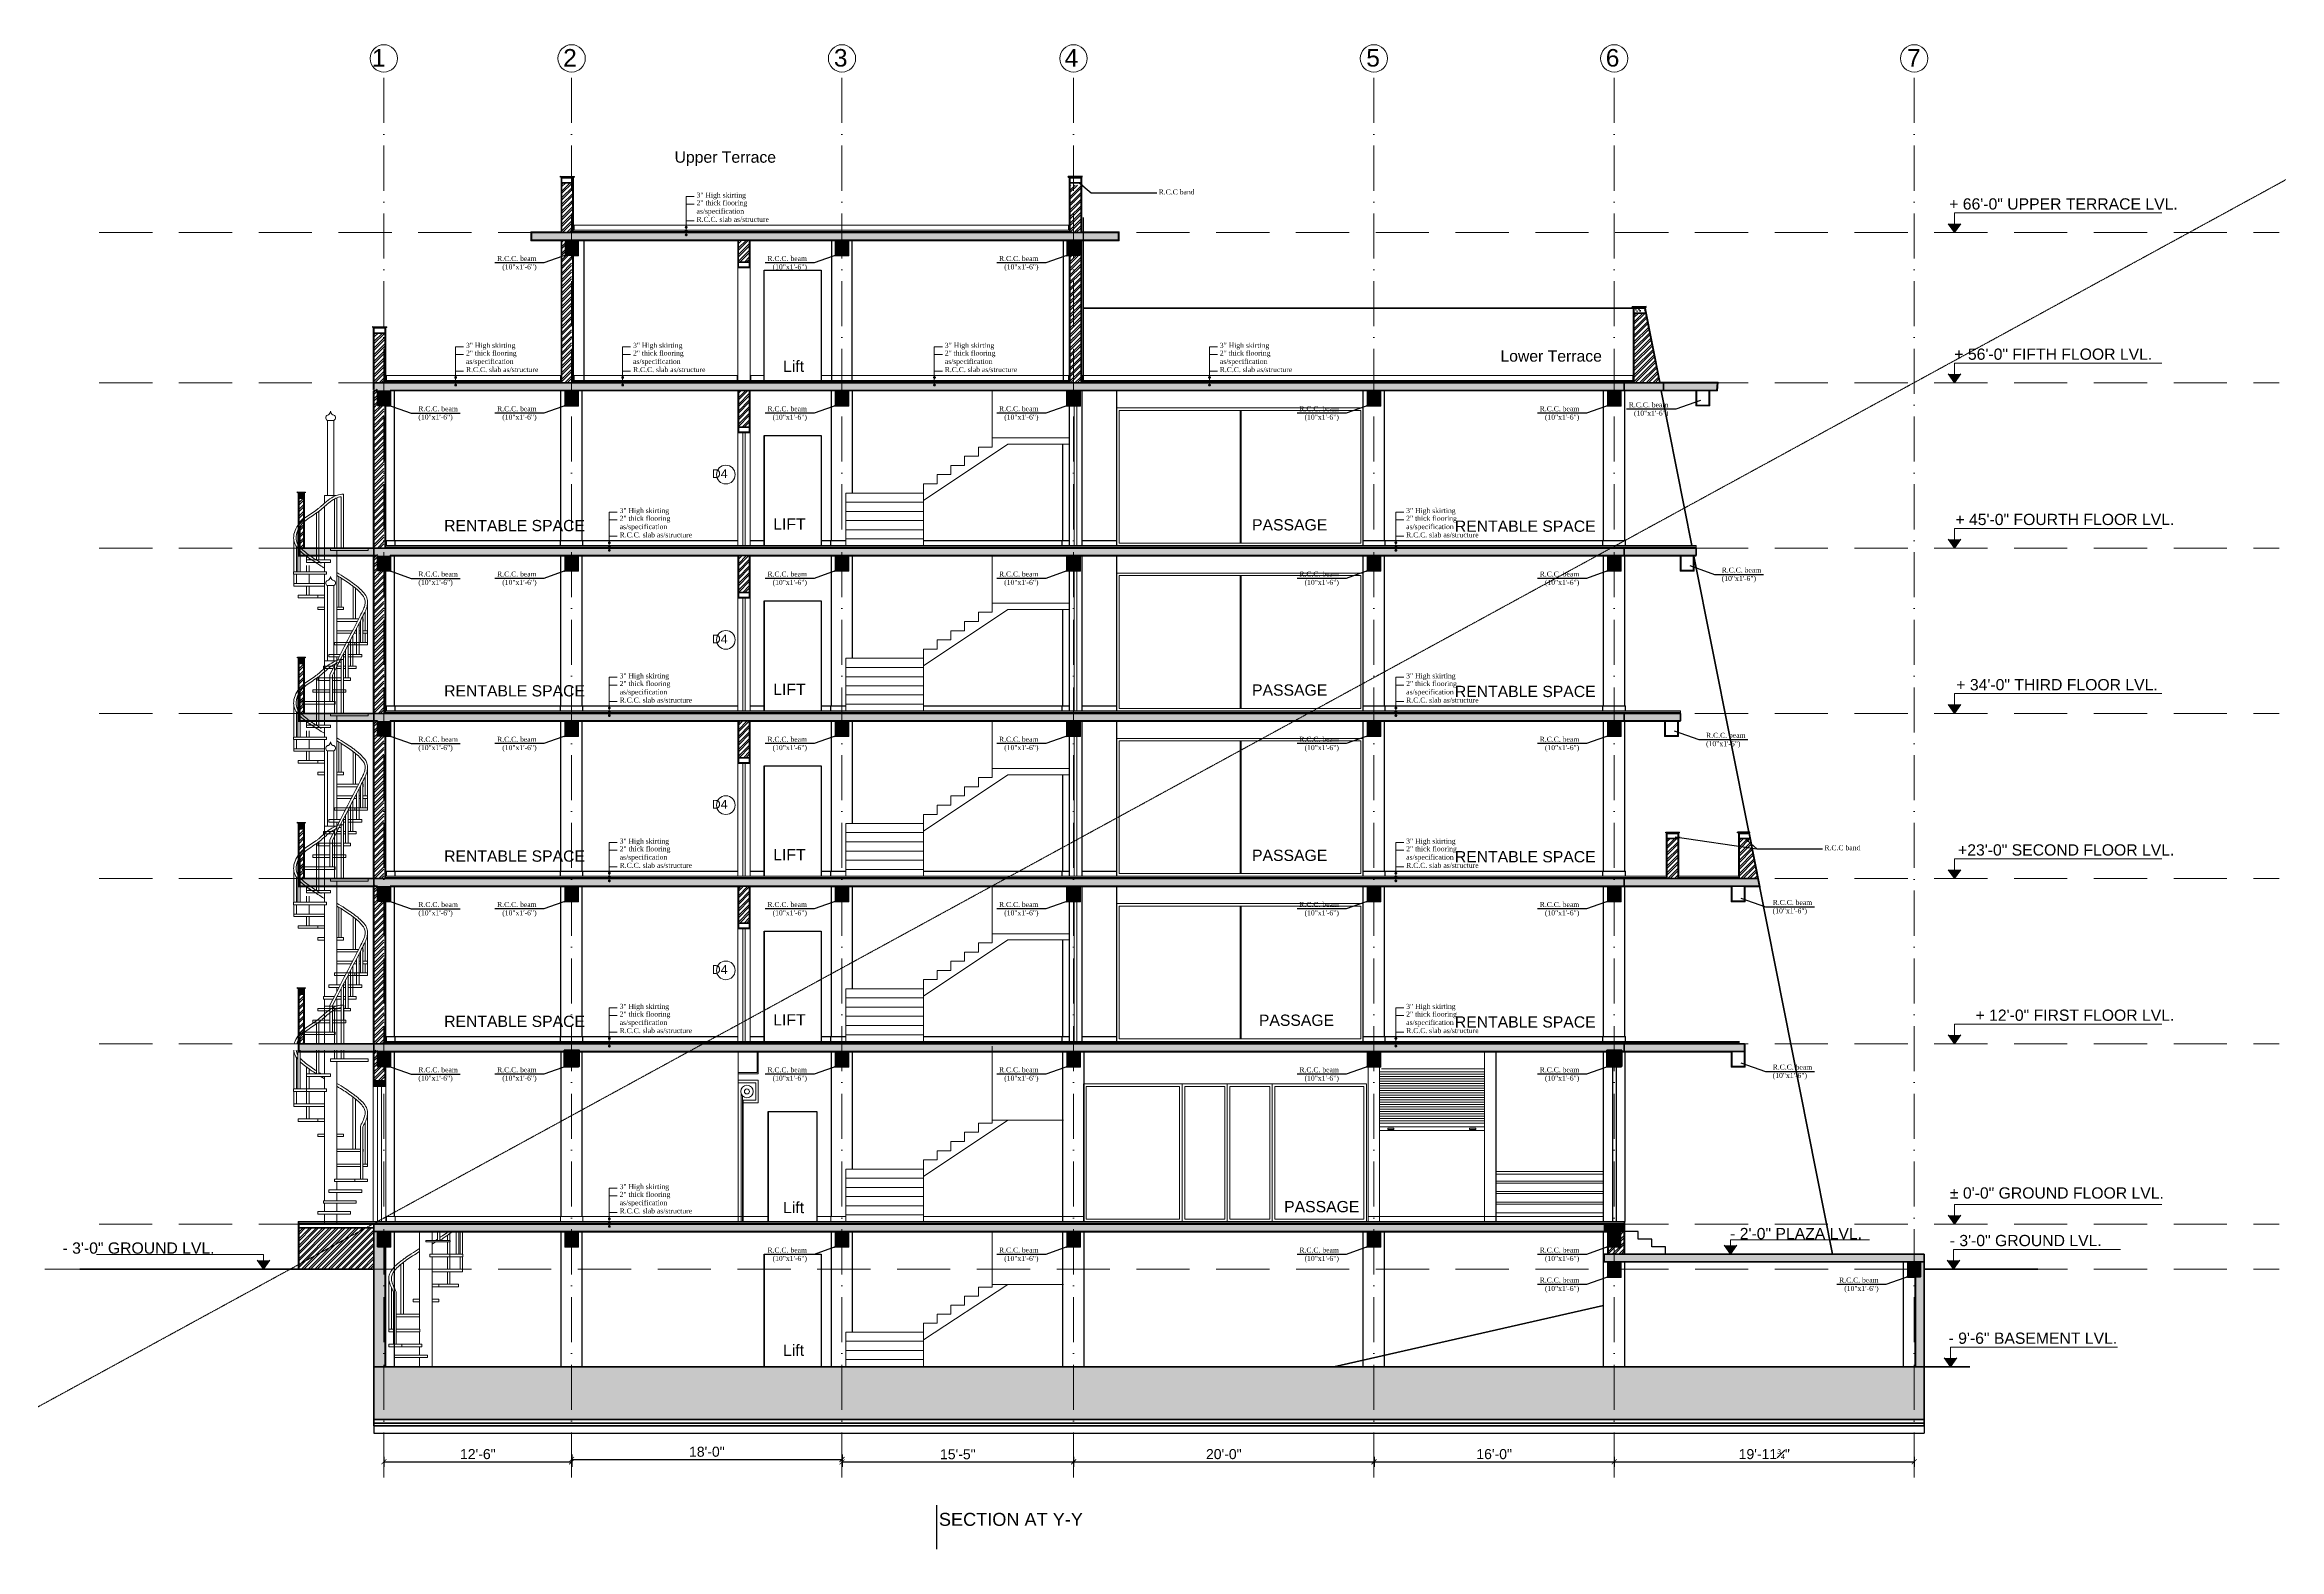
# Model space of a CAD drawing. Header units: inches. Extents: x 10755 to 33653, y -10992 to 10708.
# Drawn here: x 20544 to 22330, y -10774 to -9573 of the extents above; entities that cross this region are included whole.
import ezdxf

# ---------------------------------------------------------------- set-up
doc = ezdxf.new("R2010")
doc.units = ezdxf.units.IN
doc.header["$MEASUREMENT"] = 0
for name, pattern in [('ACAD_ISO10W100', [18, 12, -3, 0, -3]), ('DASHED', [0.75, 0.5, -0.25]), ('HIDDEN', [0.375, 0.25, -0.125])]:
    doc.linetypes.add(name, pattern=pattern)
for name, color, linetype, lineweight in [('arrow', 4, 'Continuous', 9), ('beam in plan', 241, 'HIDDEN', 20), ('Border line inside', 222, 'Continuous', 50), ('centerline', 9, 'ACAD_ISO10W100', 5), ('col', 1, 'Continuous', 30), ('dimension center - 8', 134, 'Continuous', 13), ('dimension inter - 8', 6, 'Continuous', 13), ('door', 15, 'Continuous', 18), ('Elevation 1', 21, 'Continuous', 25), ('elevation2', 151, 'Continuous', 18), ('elevation3', 122, 'Continuous', 25), ('elevation4', 202, 'Continuous', 35), ('hatch', 33, 'Continuous', 5), ('hatch 2', 8, 'Continuous', 13), ('hatch- brick', 21, 'Continuous', 5), ('hatch- rcc', 252, 'Continuous', 5), ('hatch1', 9, 'Continuous', 5), ('hatch3', 43, 'Continuous', 5), ('Pillar', 11, 'Continuous', 25), ('PLASTER', 50, 'Continuous', 9), ('railing', 33, 'Continuous', 15), ('rs', 102, 'Continuous', 15), ('stair', 3, 'Continuous', 15), ('STAIRCASE', 143, 'Continuous', 15), ('steps', 4, 'Continuous', 9), ('text-1-4', 6, 'Continuous', 13), ('title text 1', 113, 'Continuous', 25), ('txt', 7, 'Continuous', 15), ('wall', 1, 'Continuous', 35)]:
    doc.layers.add(name, color=color, linetype=linetype, lineweight=lineweight)
doc.layers.add('T-TEXT', color=230, linetype='Continuous')
doc.layers.get('dimension inter - 8').off()
doc.styles.add('arial', font='arial.ttf')
doc.styles.add('Prajwal', font='stylu.ttf', dxfattribs={"height": 9})
doc.styles.get("Standard").update_dxf_attribs({"font": 'arial.ttf'})
doc.styles.add('suren', font='times.ttf', dxfattribs={"height": 4})
doc.dimstyles.new('1-4(p) arrow', dxfattribs={"dimtxt": 4, "dimasz": 4, "dimexe": 0, "dimexo": 0, "dimgap": 2, "dimtad": 1, "dimdec": 3, "dimzin": 0, "dimdsep": 46, "dimlunit": 4, "dimtxsty": 'arial', "dimblk": 'DOT', "dimcen": 0, "dimclrd": 4, "dimclre": 3, "dimclrt": 6, "dimadec": 0, "dimazin": 0, "dimtfac": 0.5, "dimtdec": 3, "dimtix": 1, "dimtofl": 0, "dimtmove": 0, "dimatfit": 3, "dimfxl": 0, "dimtolj": 1, "dimtzin": 0, "dimlwe": -1, "dimarcsym": 0})
doc.dimstyles.new('S8', dxfattribs={"dimscale": 8, "dimtxt": 1, "dimasz": 0.5, "dimexe": 0.5, "dimexo": 0.5, "dimgap": 0.25, "dimtad": 1, "dimzin": 3, "dimdsep": 46, "dimlunit": 4, "dimtxsty": 'Standard', "dimblk": 'ARCHTICK', "dimcen": 0, "dimclrd": 256, "dimclre": 256, "dimclrt": 6, "dimadec": 0, "dimazin": 0, "dimtfac": 0.5, "dimtix": 1, "dimtmove": 1, "dimatfit": 3, "dimfxl": 0.5, "dimfxlon": 1, "dimfrac": 1, "dimtolj": 1, "dimtzin": 0, "dimarcsym": 1})
pattern_1 = [(45, (0, -12203.285), (-2.6516504, 2.6516504), []), (45, (1.7678, -12203.285), (-2.6516504, 2.6516504), [])]
pattern_2 = [(45, (154.7446, -12203.285), (-2.6516504, 2.6516504), []), (45, (156.5124, -12203.285), (-2.6516504, 2.6516504), [])]

# ---------------------------------------------------------------- blocks, each defined once
blk = doc.blocks.new('wewerr')
at = {"layer": 'hatch', "linetype": 'Continuous', "ltscale": 30}
for points in [[(193533.8, -5219.8), (193523.8, -5219.8), (193523.8, -5231.8), (193533.8, -5231.8)], [(193683.8, -5219.8), (193673.8, -5219.8), (193673.8, -5231.8), (193683.8, -5231.8)], [(193899.8, -5219.8), (193889.8, -5219.8), (193889.8, -5231.8), (193899.8, -5231.8)], [(194084.8, -5219.8), (194074.8, -5219.8), (194074.8, -5231.8), (194084.8, -5231.8)], [(194324.8, -5219.8), (194314.8, -5219.8), (194314.8, -5231.8), (194324.8, -5231.8)], [(194516.8, -5219.8), (194506.8, -5219.8), (194506.8, -5231.8), (194516.8, -5231.8)]]:
    blk.add_hatch(color=256, dxfattribs=at).paths.add_polyline_path(points)
at = {"layer": 'hatch 2', "linetype": 'Continuous', "ltscale": 30}
blk.add_hatch(color=256, dxfattribs=at).paths.add_polyline_path([(194519.8, -5219.8), (194519.8, -5213.8), (193520.8, -5213.8), (193520.8, -5219.8)])
h = blk.add_hatch(dxfattribs=at)
h.set_pattern_fill('ANSI32', color=256, scale=10, style=0)
h.set_pattern_definition([(45, (172868.0908, -7178.3252), (-2.6516504, 2.6516504), []), (45, (172869.8586, -7178.3252), (-2.6516504, 2.6516504), [])])
h.paths.add_polyline_path([(193528.8, -5231.8), (193523.8, -5231.8), (193523.8, -5218.8), (193520.8, -5218.8), (193520.8, -5345.8), (193528.8, -5345.8)])
h = blk.add_hatch(dxfattribs=at)
h.set_pattern_fill('ANSI32', color=256, scale=10, style=0)
h.set_pattern_definition([(45, (-2e-05, 421.004), (-2.65165043, 2.65165043), []), (45, (1.7677, 421.004), (-2.65165043, 2.65165043), [])])
h.paths.add_polyline_path([(193812, -5249.3), (193821, -5249.3), (193821, -5219.8), (193812, -5219.8)])
at = {"layer": 'door', "ltscale": 30}
for p, q in [((194080.4, -5343.8), (194080.4, -5231.8)), ((194082.4, -5343.8), (194082.4, -5231.8)), ((193815.5, -5343.8), (193815.5, -5253.3)), ((193817.5, -5343.8), (193817.5, -5253.3))]:
    blk.add_line(p, q, dxfattribs=at)
at = {"layer": 'Elevation 1'}
blk.add_lwpolyline([(193832.6, -5343.8), (193832.6, -5255.8), (193878.1, -5255.8), (193878.1, -5343.8)], dxfattribs=at)
at = {"layer": 'elevation3', "linetype": 'Continuous'}
for p, q in [((193832.6, -5255.8), (193832.6, -5343.8)), ((193878.1, -5255.8), (193878.1, -5343.8))]:
    blk.add_line(p, q, dxfattribs=at)
at = {"layer": 'hatch 2', "ltscale": 30}
blk.add_circle((193802, -5287.1), 7.47, dxfattribs=at)
blk.add_circle((193802, -5287.1), 7.47, dxfattribs=at)
at = {"layer": 'Pillar', "linetype": 'Continuous', "ltscale": 30}
for p, q in [((193537.3, -5339.8), (193537.3, -5219.8)), ((193670.3, -5339.8), (193670.3, -5219.8)), ((193687.3, -5339.8), (193687.3, -5219.8)), ((193886.3, -5339.8), (193886.3, -5219.8)), ((193903.3, -5301.8), (193903.3, -5219.8)), ((194086.3, -5220.3), (194086.3, -5343.8)), ((194114.3, -5343.8), (194114.3, -5220.3)), ((194311.3, -5343.8), (194311.3, -5219.8)), ((194328.3, -5339.8), (194328.3, -5219.8)), ((194503.3, -5339.8), (194503.3, -5219.8)), ((194520.3, -5339.8), (194520.3, -5219.8)), ((194076.3, -5232.3), (194076.3, -5343.8)), ((194071.3, -5339.8), (194071.3, -5262.8)), ((193530.8, -5339.8), (193811.5, -5339.8)), ((193537.8, -5343.8), (193537.8, -5339.8)), ((193669.8, -5343.8), (193669.8, -5339.8)), ((193687.8, -5343.8), (193687.8, -5339.8)), ((193821.5, -5339.8), (193832.6, -5339.8)), ((193878.1, -5339.8), (193897.8, -5339.8)), ((193885.8, -5343.8), (193885.8, -5339.8)), ((193959.8, -5339.8), (194076.3, -5339.8)), ((194070.8, -5343.8), (194070.8, -5339.8)), ((194086.3, -5339.8), (194114.3, -5339.8)), ((194311.3, -5339.8), (194328.8, -5339.8)), ((194328.8, -5343.8), (194328.8, -5339.8)), ((194328.8, -5339.8), (194520.8, -5339.8)), ((194502.8, -5343.8), (194502.8, -5339.8)), ((194520.8, -5343.8), (194520.8, -5339.8))]:
    blk.add_line(p, q, dxfattribs=at)
at = {"layer": 'PLASTER', "linetype": 'Continuous', "ltscale": 30}
blk.add_line((193811.5, -5253.8), (193821.5, -5253.8), dxfattribs=at)
for points in [[(193520.3, -5220.3), (193520.3, -5345.8)], [(193530.3, -5343.8), (193530.3, -5232.3), (193534.3, -5232.3), (193534.3, -5220.3), (193673.3, -5220.3), (193673.3, -5232.3), (193684.3, -5232.3), (193684.3, -5220.3), (193811.5, -5220.3), (193811.5, -5343.8)], [(193821.5, -5343.8), (193821.5, -5220.3), (193889.3, -5220.3), (193889.3, -5232.3), (193900.3, -5232.3), (193900.3, -5220.3), (194074.3, -5220.3), (194074.3, -5232.3), (194085.3, -5232.3), (194085.3, -5220.3), (194091.3, -5220.3), (194091.3, -5220.3), (194104.3, -5220.3), (194104.3, -5220.3), (194314.3, -5220.3), (194314.3, -5232.3), (194325.3, -5232.3), (194325.3, -5220.3), (194506.3, -5220.3), (194506.3, -5232.3), (194517.3, -5232.3), (194517.3, -5220.3)]]:
    blk.add_lwpolyline(points, dxfattribs=at)
at = {"layer": 'stair', "ltscale": 5}
for p, q in [((193529.8, -5343.8), (194520.8, -5343.8)), ((193529.8, -5344.8), (194520.8, -5344.8))]:
    blk.add_line(p, q, dxfattribs=at)
blk.add_lwpolyline([(193530.8, -5343.8), (193530.3, -5343.8), (193530.3, -5339.8), (193530.8, -5339.8)], close=True, dxfattribs=at)
at = {"layer": 'STAIRCASE', "linetype": 'Continuous', "ltscale": 30}
for p, q in [((194014.8, -5219.8), (194014.8, -5262.8)), ((194014.8, -5262.8), (194014.8, -5265.1)), ((193897.8, -5301.8), (193897.8, -5343.8)), ((193959.8, -5301.8), (193897.8, -5301.8)), ((193959.8, -5301.8), (193959.8, -5343.8)), ((193959.8, -5309.1), (193897.8, -5309.1)), ((193959.8, -5316.5), (193897.8, -5316.5)), ((193959.8, -5323.8), (193897.8, -5323.8)), ((193959.8, -5331.1), (193897.8, -5331.1)), ((193959.8, -5338.5), (193897.8, -5338.5))]:
    blk.add_line(p, q, dxfattribs=at)
for points in [[(193959.8, -5307.8), (194027.3, -5262.8), (194076.3, -5262.8)], [(194003.8, -5272.5), (194003.8, -5265.1), (194014.8, -5265.1), (194014.8, -5265.1)], [(194014.8, -5265.1), (194014.8, -5257.8), (194076.3, -5257.8), (194076.3, -5257.8)], [(193981.8, -5287.1), (193981.8, -5279.8), (193992.8, -5279.8), (193992.8, -5279.8)], [(193992.8, -5279.8), (193992.8, -5272.5), (194003.8, -5272.5), (194003.8, -5272.5)], [(193959.8, -5301.8), (193959.8, -5294.5), (193970.8, -5294.5), (193970.8, -5294.5)], [(193970.8, -5294.5), (193970.8, -5287.1), (193981.8, -5287.1), (193981.8, -5287.1)]]:
    blk.add_lwpolyline(points, dxfattribs=at)
at = {"layer": 'wall', "linetype": 'Continuous', "ltscale": 30}
for p, q in [((193520.8, -5213.8), (193902.8, -5213.8)), ((193520.8, -5345.8), (193520.8, -5219.8)), ((193523.8, -5219.8), (193520.8, -5219.8)), ((193533.8, -5219.8), (194519.8, -5219.8)), ((193812, -5219.8), (193812, -5253.3)), ((193821, -5219.8), (193821, -5253.3)), ((193902.8, -5213.8), (194519.8, -5213.8)), ((194071.8, -5213.8), (194519.8, -5213.8)), ((193531.8, -5231.8), (193523.8, -5231.8)), ((193529.8, -5345.8), (193529.8, -5231.7)), ((193812, -5249.3), (193821, -5249.3)), ((193812, -5253.3), (193821, -5253.3)), ((193520.8, -5345.8), (193529.8, -5345.8))]:
    blk.add_line(p, q, dxfattribs=at)
blk.add_lwpolyline([(193533.8, -5219.8), (193533.8, -5231.8), (193523.8, -5231.8), (193523.8, -5219.8)], dxfattribs=at)
for points in [[(193673.8, -5219.8), (193683.8, -5219.8), (193683.8, -5231.8), (193673.8, -5231.8)], [(193889.8, -5219.8), (193899.8, -5219.8), (193899.8, -5231.8), (193889.8, -5231.8)], [(194074.8, -5219.8), (194084.8, -5219.8), (194084.8, -5231.8), (194074.8, -5231.8)], [(194314.8, -5219.8), (194324.8, -5219.8), (194324.8, -5231.8), (194314.8, -5231.8)], [(194506.8, -5219.8), (194516.8, -5219.8), (194516.8, -5231.8), (194506.8, -5231.8)]]:
    blk.add_lwpolyline(points, close=True, dxfattribs=at)
at = {"layer": 'title text 1', "insert": (193796.5, -5282.9), "char_height": 7, "width": 6.48014975013211e-13, "attachment_point": 1, "rotation": 359.9563, "style": 'Prajwal'}
blk.add_mtext('\\pi-5.632;{\\fArial|b0|i0|c0|p34;D4}', dxfattribs=at)
blk.add_mtext('\\pi-5.632;{\\fArial|b0|i0|c0|p34;D4}', dxfattribs=at)
at = {"layer": 'txt', "linetype": 'Continuous', "char_height": 9, "attachment_point": 2, "style": 'arial'}
for s, insert, width in [('RENTABLE SPACE', (193633.2, -5323.3), 112.664), ('LIFT', (193852.8, -5322.1), 40.925), ('RENTABLE SPACE', (194440.7, -5323.8), 178.664)]:
    blk.add_mtext(s, dxfattribs=dict(at, insert=insert, width=width))
blk = doc.blocks.new('eewewtrr')
at = {"layer": 'hatch', "linetype": 'Continuous', "ltscale": 30}
blk.add_hatch(color=256, dxfattribs=at).paths.add_polyline_path([(184138.5, -5134.9), (184126.5, -5134.9), (184126.5, -5147.9), (184138.5, -5147.9)])
at = {"layer": 'wall', "linetype": 'Continuous', "ltscale": 30}
blk.add_lwpolyline([(184126.5, -5134.9), (184138.5, -5134.9), (184138.5, -5147.9), (184126.5, -5147.9)], close=True, dxfattribs=at)
blk = doc.blocks.new('wewqrwe')
at = {"layer": 'hatch1', "linetype": 'Continuous', "ltscale": 30}
for p, q in [((193137.7, -5700.8), (193138.7, -5700.8)), ((193123.1, -5729.1), (193126.4, -5729.1)), ((193128, -5719.7), (193130, -5719.7)), ((193128.4, -5729.1), (193130, -5729.1)), ((193119.5, -5738.5), (193126.4, -5738.5))]:
    blk.add_line(p, q, dxfattribs=at)
at = {"layer": 'steps'}
for p, q in [((193115.5, -5592.8), (193115.5, -5532.8)), ((193120.5, -5592.8), (193120.5, -5532.8)), ((193108.7, -5644.2), (193108.7, -5605.3)), ((193113, -5599), (193113, -5592.8)), ((193122.3, -5592.8), (193113, -5592.8)), ((193113, -5644.2), (193113, -5601.7)), ((193121, -5634.8), (193121, -5595.6)), ((193123, -5634.8), (193123, -5594.7)), ((193126.4, -5634.8), (193126.4, -5593.9)), ((193128.4, -5634.8), (193128.4, -5591.8)), ((193091.8, -5653.7), (193091.8, -5620.7)), ((193093.8, -5653.7), (193093.8, -5617.1)), ((193106.7, -5644.2), (193106.7, -5606.8)), ((193088.7, -5628.8), (193088.7, -5653.7)), ((193090.7, -5633.6), (193090.7, -5653.7)), ((193098.8, -5644.2), (193098.8, -5641.3)), ((193118, -5634.8), (193148, -5634.8)), ((193118, -5634.8), (193118, -5636.8)), ((193118, -5636.8), (193148, -5636.8)), ((193123, -5656.7), (193123, -5636.8)), ((193148, -5636.8), (193148, -5634.8)), ((193088.4, -5655.7), (193088.4, -5653.7)), ((193088.4, -5653.7), (193098.8, -5653.7)), ((193088.4, -5655.7), (193098.8, -5655.7)), ((193088.7, -5655.7), (193088.7, -5665.1)), ((193090.7, -5655.7), (193090.7, -5663.1)), ((193098.7, -5644.2), (193118, -5644.2)), ((193098.7, -5644.2), (193098.7, -5646.2)), ((193098.7, -5646.2), (193118, -5646.2)), ((193098.8, -5653.7), (193098.8, -5648.8)), ((193098.8, -5653.7), (193114.8, -5653.7)), ((193098.8, -5655.7), (193114.8, -5655.7)), ((193100.8, -5644.2), (193100.8, -5642.8)), ((193100.8, -5653.7), (193100.8, -5648.8)), ((193100.8, -5663.1), (193100.8, -5655.7)), ((193106.7, -5646.8), (193106.7, -5646.8)), ((193113, -5653.7), (193113, -5646.2)), ((193113, -5663.1), (193113, -5655.7)), ((193114.8, -5653.7), (193114.8, -5655.7)), ((193118, -5644.2), (193118, -5646.2)), ((193123, -5683.9), (193123, -5656.7)), ((193124.5, -5681.9), (193124.5, -5657.6)), ((193126.5, -5681.9), (193126.5, -5658.8)), ((193088.7, -5663.1), (193100.8, -5663.1)), ((193088.7, -5665.1), (193100.8, -5665.1)), ((193092, -5674.5), (193092, -5672.5)), ((193092, -5672.5), (193113, -5672.5)), ((193092, -5674.5), (193113, -5674.5)), ((193098.8, -5672.5), (193098.8, -5665.1)), ((193100.8, -5663.1), (193113.1, -5663.1)), ((193100.8, -5672.5), (193100.8, -5665.1)), ((193100.8, -5665.1), (193113.1, -5665.1)), ((193107.7, -5674.5), (193107.7, -5672.5)), ((193113, -5674.5), (193113, -5665.1)), ((193113, -5683.9), (193113, -5674.5)), ((193113.1, -5665.1), (193113.1, -5663.1)), ((193135.9, -5691.4), (193135.9, -5665.3)), ((193137.9, -5691.4), (193137.9, -5666.9)), ((193145.5, -5679.1), (193145.5, -5676.8)), ((193147.5, -5710.2), (193147.5, -5676.8)), ((193107.7, -5681.9), (193113, -5681.9)), ((193107.7, -5683.9), (193107.7, -5681.9)), ((193107.7, -5683.9), (193113, -5683.9)), ((193113, -5729.1), (193113, -5683.9)), ((193123, -5681.9), (193128.3, -5681.9)), ((193123, -5683.9), (193128.3, -5683.9)), ((193123, -5700.8), (193123, -5683.9)), ((193123, -5691.4), (193140.3, -5691.4)), ((193123, -5693.4), (193139.3, -5693.4)), ((193128.3, -5683.9), (193128.3, -5681.9)), ((193140.7, -5719.7), (193140.7, -5695.1)), ((193141.5, -5693.4), (193141.8, -5693.4)), ((193141.8, -5710.2), (193141.8, -5692.9)), ((193143.8, -5710.2), (193143.8, -5689)), ((193143.8, -5691.4), (193144, -5691.4)), ((193143.8, -5693.4), (193144, -5693.4)), ((193144, -5691.4), (193144, -5693.4)), ((193145.5, -5700.8), (193145.5, -5685.6)), ((193121.2, -5710.2), (193121.2, -5712.2)), ((193121.2, -5710.2), (193147.5, -5710.2)), ((193121.2, -5712.2), (193129.6, -5712.2)), ((193122.9, -5700.8), (193135.5, -5700.8)), ((193122.9, -5700.8), (193122.9, -5702.8)), ((193122.9, -5702.8), (193134.5, -5702.8)), ((193123, -5708.8), (193123, -5702.8)), ((193123, -5719.7), (193123, -5708.8)), ((193131.8, -5712.2), (193147.5, -5712.2)), ((193132, -5738.5), (193132, -5712.2)), ((193133.8, -5729.1), (193133.8, -5708.4)), ((193135.8, -5729.1), (193135.8, -5704.6)), ((193136.7, -5702.8), (193138.7, -5702.8)), ((193137.3, -5710.2), (193137.3, -5712.2)), ((193137.7, -5700.8), (193138.7, -5700.8)), ((193138.7, -5719.7), (193138.7, -5698.8)), ((193140.7, -5700.8), (193141.8, -5700.8)), ((193140.7, -5702.8), (193141.8, -5702.8)), ((193143.8, -5700.8), (193147.5, -5700.8)), ((193143.8, -5702.8), (193147.5, -5702.8)), ((193145.5, -5710.2), (193145.5, -5702.8)), ((193147.5, -5710.2), (193147.5, -5712.2)), ((193112.2, -5729.1), (193112.2, -5731.1)), ((193112.2, -5729.1), (193121, -5729.1)), ((193116.7, -5719.7), (193116.7, -5721.7)), ((193116.7, -5719.7), (193125.8, -5719.7)), ((193116.7, -5721.7), (193124.8, -5721.7)), ((193123, -5725.2), (193123, -5721.7)), ((193123.1, -5729.1), (193126.4, -5729.1)), ((193126.4, -5747.9), (193126.4, -5722.8)), ((193128, -5719.7), (193130, -5719.7)), ((193128.4, -5747.9), (193128.4, -5719.7)), ((193128.4, -5721.7), (193130, -5721.7)), ((193128.4, -5729.1), (193130, -5729.1)), ((193130, -5738.5), (193130, -5715.7)), ((193132, -5719.7), (193143, -5719.7)), ((193132, -5721.7), (193143, -5721.7)), ((193132, -5729.1), (193138.5, -5729.1)), ((193138.5, -5729.1), (193138.5, -5731.1)), ((193143, -5719.7), (193143, -5721.7)), ((193103.9, -5747.9), (193103.9, -5749.9)), ((193103.9, -5747.9), (193117.5, -5747.9)), ((193107.7, -5738.5), (193107.7, -5740.5)), ((193107.7, -5738.5), (193126.4, -5738.5)), ((193107.7, -5740.5), (193117.5, -5740.5)), ((193112.2, -5731.1), (193120, -5731.1)), ((193113, -5738.5), (193113, -5731.1)), ((193113, -5748.1), (193113, -5740.5)), ((193117.5, -5757.4), (193117.5, -5735.9)), ((193119.5, -5757.4), (193119.5, -5736.2)), ((193119.5, -5757.4), (193119.5, -5738.8)), ((193119.5, -5740.5), (193126.4, -5740.5)), ((193119.5, -5747.9), (193130.2, -5747.9)), ((193122.1, -5731.1), (193126.4, -5731.1)), ((193123, -5738.5), (193123, -5731.1)), ((193123, -5747.9), (193123, -5740.5)), ((193128.4, -5731.1), (193130, -5731.1)), ((193128.4, -5738.5), (193134, -5738.5)), ((193128.4, -5740.5), (193134, -5740.5)), ((193130.2, -5747.9), (193130.2, -5749.9)), ((193132, -5731.1), (193138.5, -5731.1)), ((193134, -5738.5), (193134, -5740.5)), ((193095.2, -5757.4), (193095.2, -5759.4)), ((193095.2, -5757.4), (193121.5, -5757.4)), ((193095.2, -5759.4), (193121.5, -5759.4)), ((193103.9, -5749.9), (193117.5, -5749.9)), ((193113, -5757.4), (193113, -5749.9)), ((193113, -5766.8), (193113, -5759.4)), ((193119.5, -5749.9), (193130.2, -5749.9)), ((193121.5, -5757.4), (193121.5, -5759.4)), ((193123, -5757.4), (193123, -5749.9)), ((193123, -5766.8), (193123, -5757.4))]:
    blk.add_line(p, q, dxfattribs=at)
blk.add_lwpolyline([(193115.5, -5532.8, -0.812876), (193116.3, -5528.4, 0.225133), (193118, -5525.5, 0.225133), (193119.7, -5528.4, -0.812876), (193120.5, -5532.8)], format="xyb", close=True, dxfattribs=at)
for points, knots in [([(193091.8, -5635.1), (193090.7, -5633.8), (193089.8, -5632.3), (193088.9, -5630.1), (193088.8, -5629.5), (193088.5, -5628.2), (193088.5, -5627.5), (193088.4, -5624.8), (193088.8, -5622.7), (193090.3, -5618.8), (193091.4, -5617), (193093.8, -5613.8), (193095.2, -5612.5), (193098.2, -5610), (193099.8, -5609), (193103, -5606.9), (193104.7, -5605.8), (193106.8, -5604.2), (193107.5, -5603.8), (193108.7, -5602.8), (193109.3, -5602.3), (193111.1, -5600.7), (193112.3, -5599.6), (193115.2, -5597.1), (193117, -5595.7), (193120.3, -5593.7), (193121.8, -5592.9), (193124.7, -5592), (193126.1, -5591.8), (193128.4, -5591.8)], [81.205258, 81.205258, 81.205258, 81.205258, 86.072871, 86.072871, 87.958853, 87.958853, 89.844834, 89.844834, 95.535569, 95.535569, 101.226304, 101.226304, 106.917039, 106.917039, 112.607774, 112.607774, 118.298508, 118.298508, 120.54428, 120.54428, 122.790052, 122.790052, 127.281596, 127.281596, 133.598797, 133.598797, 138.61055, 138.61055, 142.468452, 142.468452, 142.468452, 142.468452]), ([(193091.8, -5631.6), (193091.5, -5631.1), (193091.2, -5630.6), (193090.8, -5629.3), (193090.6, -5628.6), (193090.4, -5627.1), (193090.4, -5626.3), (193090.7, -5623.6), (193091.3, -5621.6), (193092.6, -5618.9), (193093.1, -5618.2), (193094.7, -5615.8), (193096, -5614.5), (193098.9, -5612.1), (193100.5, -5611), (193103.8, -5608.7), (193105.5, -5607.6), (193107.9, -5605.9), (193108.6, -5605.4), (193110, -5604.3), (193110.7, -5603.7), (193112.7, -5602), (193114, -5600.8), (193116.9, -5598.3), (193118.6, -5597.1), (193121.6, -5595.2), (193122.9, -5594.6), (193125, -5594), (193125.7, -5593.9), (193126.4, -5593.9)], [84.101211, 84.101211, 84.101211, 84.101211, 86.102561, 86.102561, 88.69053, 88.69053, 91.278498, 91.278498, 97.400197, 97.400197, 100.159935, 100.159935, 106.14453, 106.14453, 112.129125, 112.129125, 118.11372, 118.11372, 120.561629, 120.561629, 123.009539, 123.009539, 127.905359, 127.905359, 134.030367, 134.030367, 138.966871, 138.966871, 141.367788, 141.367788, 141.367788, 141.367788]), ([(193106.7, -5644.4), (193106, -5643.9), (193105.4, -5643.5), (193103.2, -5642), (193101.7, -5641), (193098.6, -5638.7), (193097.1, -5637.6), (193095.1, -5635.7), (193094.4, -5635.1), (193093.8, -5634.4)], [64.641096, 64.641096, 64.641096, 64.641096, 67.065226, 67.065226, 72.366661, 72.366661, 77.668096, 77.668096, 80.476118, 80.476118, 80.476118, 80.476118]), ([(193102.9, -5644.2), (193102, -5643.6), (193101.1, -5643), (193099.4, -5641.8), (193098.7, -5641.2), (193097.2, -5640.1), (193096.5, -5639.6), (193095.1, -5638.4), (193094.4, -5637.8), (193093.8, -5637.2)], [67.819009, 67.819009, 67.819009, 67.819009, 71.047929, 71.047929, 73.552086, 73.552086, 76.056243, 76.056243, 78.493263, 78.493263, 78.493263, 78.493263]), ([(193117.5, -5735.9), (193142.1, -5687.9), (193142.3, -5687.5), (193143, -5686.2), (193143.4, -5685.4), (193144.4, -5683.2), (193144.9, -5681.9), (193145.5, -5679.6), (193145.6, -5678.6), (193145.5, -5677.1), (193145.5, -5676.6), (193145.2, -5675.5), (193145, -5675), (193144.1, -5673.1), (193143.1, -5671.9), (193140.9, -5669.4), (193139.5, -5668.2), (193137.4, -5666.4), (193136.6, -5665.8), (193135, -5664.6), (193134.2, -5664), (193131.8, -5662.3), (193130.2, -5661.2), (193126.7, -5659), (193124.9, -5657.8), (193123, -5656.7)], [0, 0, 0, 0, 1.314867, 1.314867, 3.944602, 3.944602, 8.162435, 8.162435, 11.611771, 11.611771, 13.701647, 13.701647, 15.791523, 15.791523, 20.749585, 20.749585, 25.707646, 25.707646, 28.534632, 28.534632, 31.361617, 31.361617, 37.015587, 37.015587, 43.805156, 43.805156, 43.805156, 43.805156]), ([(193119.5, -5736.2), (193143.9, -5688.7), (193144.1, -5688.3), (193144.8, -5687.1), (193145.2, -5686.2), (193146.2, -5683.9), (193146.8, -5682.5), (193147.4, -5680), (193147.6, -5678.8), (193147.5, -5677), (193147.4, -5676.3), (193147.1, -5675), (193146.9, -5674.3), (193145.9, -5672.2), (193144.8, -5670.8), (193142.4, -5668.1), (193141, -5666.9), (193138.8, -5665), (193137.9, -5664.4), (193136.3, -5663.1), (193135.4, -5662.5), (193133, -5660.7), (193131.3, -5659.6), (193127.4, -5657.1), (193125.2, -5655.7), (193123, -5654.4)], [0.218143, 0.218143, 0.218143, 0.218143, 1.314231, 1.314231, 3.942692, 3.942692, 8.161098, 8.161098, 11.610704, 11.610704, 13.630495, 13.630495, 15.650285, 15.650285, 20.573844, 20.573844, 25.497404, 25.497404, 28.380506, 28.380506, 31.263607, 31.263607, 37.029811, 37.029811, 45.051397, 45.051397, 45.051397, 45.051397])]:
    blk.add_open_spline(points, degree=3, knots=knots, dxfattribs=at)
for points in [[(193113, -5650.7), (193112, -5650.1), (193110.9, -5649.5), (193102.9, -5644.2)], [(193110.5, -5646.8), (193109.9, -5646.4), (193109.3, -5646.1), (193106.7, -5644.2)]]:
    blk.add_open_spline(points, degree=3, dxfattribs=at)
blk = doc.blocks.new('raill')
at = {"layer": 'hatch 2', "linetype": 'Continuous', "ltscale": 30}
blk.add_hatch(color=256, dxfattribs=at).paths.add_polyline_path([(20592.7, 2268.3), (20596.7, 2268.3), (20596.7, 2272.3), (20592.7, 2272.3)])
h = blk.add_hatch(dxfattribs=at)
h.set_pattern_fill('ANSI32', color=256, scale=10, style=0)
h.set_pattern_definition([(45, (-3e-11, 264), (-2.6516504, 2.6516504), []), (45, (1.7678, 264), (-2.6516504, 2.6516504), [])])
edge = h.paths.add_edge_path()
edge.add_line((20596.7, 2269.5), (20592.7, 2269.5))
edge.add_line((20592.7, 2269.5), (20592.7, 2247.9))
edge.add_spline(control_points=[(20592.7, 2247.9), (20592.7, 2247.9), (20592.7, 2247.9), (20593.9, 2249.5), (20595.3, 2250.8), (20596.7, 2251.9)], knot_values=[101.163818, 101.163818, 101.163818, 101.163818, 101.226304, 101.226304, 106.690427, 106.690427, 106.690427, 106.690427], degree=3, periodic=0)
edge.add_line((20596.7, 2251.9), (20596.7, 2269.5))
edge = h.paths.add_edge_path()
edge.add_line((20596.7, 2249.3), (20596.7, 2251.9))
edge.add_spline(control_points=[(20596.7, 2251.9), (20595.3, 2250.8), (20593.9, 2249.5), (20592.7, 2247.9), (20592.7, 2247.9), (20592.7, 2247.9)], knot_values=[101.163818, 101.163818, 101.163818, 101.163818, 106.627941, 106.627941, 106.690427, 106.690427, 106.690427, 106.690427], degree=3, periodic=0)
edge.add_line((20592.7, 2247.9), (20592.7, 2244.3))
edge.add_spline(control_points=[(20592.7, 2244.3), (20593, 2244.8), (20593.4, 2245.4), (20593.8, 2246), (20593.9, 2246.1), (20593.9, 2246.2)], knot_values=[98.18722, 98.18722, 98.18722, 98.18722, 100.159935, 100.159935, 100.540258, 100.540258, 100.540258, 100.540258], degree=3, periodic=0)
edge.add_spline(control_points=[(20593.9, 2246.2), (20594.8, 2247.3), (20595.7, 2248.4), (20596.7, 2249.3)], knot_values=[100.540258, 100.540258, 100.540258, 100.540258, 104.93144, 104.93144, 104.93144, 104.93144], degree=3, periodic=0)
edge = h.paths.add_edge_path()
edge.add_spline(control_points=[(20593.9, 2246.2), (20593.9, 2246.1), (20593.8, 2246), (20593.4, 2245.4), (20593, 2244.8), (20592.7, 2244.3)], knot_values=[98.18722, 98.18722, 98.18722, 98.18722, 98.567544, 98.567544, 100.540258, 100.540258, 100.540258, 100.540258], degree=3, periodic=0)
edge.add_line((20592.7, 2244.3), (20592.7, 2228.5))
edge.add_line((20592.7, 2228.5), (20593.9, 2228.5))
edge.add_line((20593.9, 2228.5), (20593.9, 2246.2))
edge = h.paths.add_edge_path()
edge.add_spline(control_points=[(20596.7, 2249.3), (20595.7, 2248.4), (20594.8, 2247.3), (20593.9, 2246.2)], knot_values=[100.540258, 100.540258, 100.540258, 100.540258, 104.93144, 104.93144, 104.93144, 104.93144], degree=3, periodic=0)
edge.add_line((20593.9, 2246.2), (20593.9, 2229))
edge.add_spline(control_points=[(20593.9, 2229), (20594.1, 2228.8), (20594.2, 2228.7), (20594.3, 2228.5)], knot_values=[79.87415, 79.87415, 79.87415, 79.87415, 80.476118, 80.476118, 80.476118, 80.476118], degree=3, periodic=0)
edge.add_line((20594.3, 2228.5), (20596.7, 2228.5))
edge.add_line((20596.7, 2228.5), (20596.7, 2236))
edge.add_line((20596.7, 2236), (20595.4, 2236))
edge.add_line((20595.4, 2236), (20595.4, 2238))
edge.add_line((20595.4, 2238), (20596.7, 2238))
edge.add_line((20596.7, 2238), (20596.7, 2249.3))
h.paths.add_polyline_path([(20596.7, 2238), (20595.4, 2238), (20595.4, 2236), (20596.7, 2236)], flags=17)
at = {"layer": 'hatch3', "linetype": 'DASHED', "lineweight": 0, "ltscale": 85}
h = blk.add_hatch(color=256, dxfattribs=at)
h.dxf.hatch_style = 1
h.paths.add_polyline_path([(20652.7, 2228.5), (20592.7, 2228.5), (20592.7, 2222.5), (20652.7, 2222.5)])
at = {"layer": 'col'}
for p, q in [((20591.8, 2273.5, 0), (20598.2, 2273.3, 0)), ((20591.8, 2272.8, 0), (20591.8, 2273.5, 0)), ((20597.5, 2272.8, 0), (20591.8, 2272.8, 0)), ((20597.6, 2272.8, 0), (20597.5, 2272.8, 0)), ((20598.2, 2272.8, 0), (20598.1, 2272.8, 0)), ((20598.2, 2272.8, 0), (20598.1, 2272.8, 0)), ((20598.2, 2272.8, 0), (20598.1, 2272.8, 0)), ((20598.2, 2272.8, 0), (20598.1, 2272.8, 0)), ((20598.2, 2272.8, 0), (20598.2, 2273.3, 0)), ((20598.2, 2272.8, 0), (20598.2, 2273.3, 0)), ((20598.2, 2272.8, 0), (20598.2, 2273.3, 0)), ((20598.2, 2272.8, 0), (20598.2, 2272.8, 0)), ((20598.2, 2272.8, 0), (20598.2, 2272.8, 0)), ((20598.2, 2272.8, 0), (20598.2, 2272.8, 0))]:
    blk.add_line(p, q, dxfattribs=at)
blk.add_arc((20597.8, 2272.8, 0), 0.251, 0.1942, 179.8037, dxfattribs=at)
blk.add_arc((20597.8, 2272.8, 0), 0.251, 0.1942, 179.8037, dxfattribs=at)
at = {"layer": 'PLASTER', "linetype": 'Continuous', "ltscale": 30}
blk.add_lwpolyline([(20597.2, 2228.5), (20597.2, 2272.8), (20592.2, 2272.8), (20592.2, 2222), (20652.2, 2222)], dxfattribs=at)
at = {"layer": 'wall', "linetype": 'Continuous', "ltscale": 30}
for p, q in [((20596.7, 2268.3), (20592.7, 2268.3)), ((20652.7, 2222.5), (20652.7, 2228.5))]:
    blk.add_line(p, q, dxfattribs=at)
for points in [[(20596.7, 2228.5), (20596.7, 2272.3), (20592.7, 2272.3), (20592.7, 2228.5)], [(20652.7, 2228.5), (20592.7, 2228.5), (20592.7, 2222.5), (20652.7, 2222.5)]]:
    blk.add_lwpolyline(points, dxfattribs=at)
blk = doc.blocks.new('_Dot')
at = {"color": 0, "linetype": 'ByBlock', "lineweight": -2}
blk.add_line((-0.5, 0), (-1, 0), dxfattribs=at)
at = {"color": 0, "linetype": 'ByBlock', "const_width": 0.5}
blk.add_lwpolyline([(-0.25, 0, 1), (0.25, 0, 1)], format="xyb", close=True, dxfattribs=at)
blk = doc.blocks.new('_ArchTick')
at = {"color": 0, "const_width": 0.15}
blk.add_lwpolyline([(-0.5, -0.5), (0.5, 0.5)], dxfattribs=at)
blk = doc.blocks.new('*D3064')
at = {"layer": 'Defpoints', "color": 0, "transparency": 16777216}
for p in [(20815.5, -10691.8), (20965.5, -10691.8), (20965.5, -10704.6)]:
    blk.add_point(p, dxfattribs=at)
at = {"layer": 'dimension center - 8', "lineweight": -2, "transparency": 16777216}
for p, q in [((20815.5, -10700.6), (20815.5, -10708.6)), ((20815.5, -10704.6), (20965.5, -10704.6)), ((20965.5, -10700.6), (20965.5, -10708.6))]:
    blk.add_line(p, q, dxfattribs=at)
at = {"layer": 'dimension center - 8', "lineweight": -2, "transparency": 16777216, "xscale": 4, "yscale": 4, "zscale": 4, "rotation": 180}
blk.add_blockref('_ArchTick', (20815.5, -10704.6), dxfattribs=at)
at = {"layer": 'dimension center - 8', "lineweight": -2, "transparency": 16777216, "xscale": 4, "yscale": 4, "zscale": 4}
blk.add_blockref('_ArchTick', (20965.5, -10704.6), dxfattribs=at)
at = {"layer": 'dimension center - 8', "color": 6, "transparency": 16777216, "insert": (20890.5, -10698.5), "char_height": 8, "attachment_point": 5}
blk.add_mtext('\\A1;12\'-6"', dxfattribs=at)
blk = doc.blocks.new('*D3065')
at = {"layer": 'Defpoints', "color": 0, "transparency": 16777216}
for p in [(20965.5, -10672.7), (21181.5, -10689.8), (21181.5, -10702.7)]:
    blk.add_point(p, dxfattribs=at)
at = {"layer": 'dimension center - 8', "lineweight": -2, "transparency": 16777216}
for p, q in [((20965.5, -10698.7), (20965.5, -10706.7)), ((20965.5, -10702.7), (21181.5, -10702.7)), ((21181.5, -10698.7), (21181.5, -10706.7))]:
    blk.add_line(p, q, dxfattribs=at)
at = {"layer": 'dimension center - 8', "lineweight": -2, "transparency": 16777216, "xscale": 4, "yscale": 4, "zscale": 4, "rotation": 180}
blk.add_blockref('_ArchTick', (20965.5, -10702.7), dxfattribs=at)
at = {"layer": 'dimension center - 8', "lineweight": -2, "transparency": 16777216, "xscale": 4, "yscale": 4, "zscale": 4}
blk.add_blockref('_ArchTick', (21181.5, -10702.7), dxfattribs=at)
at = {"layer": 'dimension center - 8', "color": 6, "transparency": 16777216, "insert": (21073.5, -10696.6), "char_height": 8, "attachment_point": 5}
blk.add_mtext('\\A1;18\'-0"', dxfattribs=at)
blk = doc.blocks.new('*D3066')
at = {"layer": 'Defpoints', "color": 0, "transparency": 16777216}
for p in [(21181.5, -10689.8), (21366.5, -10688), (21366.5, -10704.7)]:
    blk.add_point(p, dxfattribs=at)
at = {"layer": 'dimension center - 8', "lineweight": -2, "transparency": 16777216}
for p, q in [((21181.5, -10700.7), (21181.5, -10708.7)), ((21181.5, -10704.7), (21366.5, -10704.7)), ((21366.5, -10700.7), (21366.5, -10708.7))]:
    blk.add_line(p, q, dxfattribs=at)
at = {"layer": 'dimension center - 8', "lineweight": -2, "transparency": 16777216, "xscale": 4, "yscale": 4, "zscale": 4, "rotation": 180}
blk.add_blockref('_ArchTick', (21181.5, -10704.7), dxfattribs=at)
at = {"layer": 'dimension center - 8', "lineweight": -2, "transparency": 16777216, "xscale": 4, "yscale": 4, "zscale": 4}
blk.add_blockref('_ArchTick', (21366.5, -10704.7), dxfattribs=at)
at = {"layer": 'dimension center - 8', "color": 6, "transparency": 16777216, "insert": (21274, -10698.6), "char_height": 8, "attachment_point": 5}
blk.add_mtext('\\A1;15\'-5"', dxfattribs=at)
blk = doc.blocks.new('*D3067')
at = {"layer": 'Defpoints', "color": 0, "transparency": 16777216}
for p in [(21366.5, -10688), (21606.5, -10691.7), (21606.5, -10704.6)]:
    blk.add_point(p, dxfattribs=at)
at = {"layer": 'dimension center - 8', "lineweight": -2, "transparency": 16777216}
for p, q in [((21366.5, -10700.6), (21366.5, -10708.6)), ((21366.5, -10704.6), (21606.5, -10704.6)), ((21606.5, -10700.6), (21606.5, -10708.6))]:
    blk.add_line(p, q, dxfattribs=at)
at = {"layer": 'dimension center - 8', "lineweight": -2, "transparency": 16777216, "xscale": 4, "yscale": 4, "zscale": 4, "rotation": 180}
blk.add_blockref('_ArchTick', (21366.5, -10704.6), dxfattribs=at)
at = {"layer": 'dimension center - 8', "lineweight": -2, "transparency": 16777216, "xscale": 4, "yscale": 4, "zscale": 4}
blk.add_blockref('_ArchTick', (21606.5, -10704.6), dxfattribs=at)
at = {"layer": 'dimension center - 8', "color": 6, "transparency": 16777216, "insert": (21486.5, -10698.5), "char_height": 8, "attachment_point": 5}
blk.add_mtext('\\A1;20\'-0"', dxfattribs=at)
blk = doc.blocks.new('*D3068')
at = {"layer": 'Defpoints', "color": 0, "transparency": 16777216}
for p in [(21606.5, -10691.7), (21798.5, -10688.8), (21798.5, -10704.6)]:
    blk.add_point(p, dxfattribs=at)
at = {"layer": 'dimension center - 8', "lineweight": -2, "transparency": 16777216}
for p, q in [((21606.5, -10700.6), (21606.5, -10708.6)), ((21606.5, -10704.6), (21798.5, -10704.6)), ((21798.5, -10700.6), (21798.5, -10708.6))]:
    blk.add_line(p, q, dxfattribs=at)
at = {"layer": 'dimension center - 8', "lineweight": -2, "transparency": 16777216, "xscale": 4, "yscale": 4, "zscale": 4, "rotation": 180}
blk.add_blockref('_ArchTick', (21606.5, -10704.6), dxfattribs=at)
at = {"layer": 'dimension center - 8', "lineweight": -2, "transparency": 16777216, "xscale": 4, "yscale": 4, "zscale": 4}
blk.add_blockref('_ArchTick', (21798.5, -10704.6), dxfattribs=at)
at = {"layer": 'dimension center - 8', "color": 6, "transparency": 16777216, "insert": (21702.5, -10698.5), "char_height": 8, "attachment_point": 5}
blk.add_mtext('\\A1;16\'-0"', dxfattribs=at)
blk = doc.blocks.new('*D3069')
at = {"layer": 'Defpoints', "color": 0, "transparency": 16777216}
for p in [(21798.5, -10688.8), (22038.1, -10691.8), (22038.1, -10704.6)]:
    blk.add_point(p, dxfattribs=at)
at = {"layer": 'dimension center - 8', "lineweight": -2, "transparency": 16777216}
for p, q in [((21798.5, -10700.6), (21798.5, -10708.6)), ((21798.5, -10704.6), (22038.1, -10704.6)), ((22038.1, -10700.6), (22038.1, -10708.6))]:
    blk.add_line(p, q, dxfattribs=at)
at = {"layer": 'dimension center - 8', "lineweight": -2, "transparency": 16777216, "xscale": 4, "yscale": 4, "zscale": 4, "rotation": 180}
blk.add_blockref('_ArchTick', (21798.5, -10704.6), dxfattribs=at)
at = {"layer": 'dimension center - 8', "lineweight": -2, "transparency": 16777216, "xscale": 4, "yscale": 4, "zscale": 4}
blk.add_blockref('_ArchTick', (22038.1, -10704.6), dxfattribs=at)
at = {"layer": 'dimension center - 8', "color": 6, "transparency": 16777216, "insert": (21918.3, -10698.5), "char_height": 8, "attachment_point": 5}
blk.add_mtext('\\A1;19\'-11{\\H0.500000x;\\S3#4;}"', dxfattribs=at)
blk = doc.blocks.new('edge b')
at = {"layer": 'PLASTER', "linetype": 'Continuous', "ltscale": 30}
blk.add_lwpolyline([(21837, 2076.7), (21837, 2064.7), (21826, 2064.7), (21826, 2076.7)], dxfattribs=at)
at = {"layer": 'wall', "linetype": 'Continuous', "ltscale": 30}
blk.add_lwpolyline([(21826.5, 2077.2), (21836.5, 2077.2), (21836.5, 2065.2), (21826.5, 2065.2), (21826.5, 2077.2)], dxfattribs=at)

msp = doc.modelspace()

# ---------------------------------------------------------------- hatches: boundary and pattern name
at = {"layer": 'hatch', "linetype": 'Continuous', "ltscale": 30}
for points in [[(20970.459, -9728.763), (20960.459, -9728.763), (20960.459, -9740.763), (20970.459, -9740.763)], [(21186.459, -9728.763), (21176.459, -9728.763), (21176.459, -9740.763), (21186.459, -9740.763)], [(21371.459, -9728.763), (21361.459, -9728.763), (21361.459, -9740.763), (21371.459, -9740.763)], [(20820.459, -10376.763), (20810.459, -10376.763), (20810.459, -10388.763), (20820.459, -10388.763)], [(21186.459, -10376.763), (21176.459, -10376.763), (21176.459, -10388.763), (21186.459, -10388.763)], [(21371.459, -10376.763), (21361.459, -10376.763), (21361.459, -10388.763), (21371.459, -10388.763)], [(21611.459, -10376.763), (21601.459, -10376.763), (21601.459, -10388.763), (21611.459, -10388.763)], [(20820.459, -10520.763), (20810.459, -10520.763), (20810.459, -10532.763), (20820.459, -10532.763)], [(20970.459, -10520.763), (20960.459, -10520.763), (20960.459, -10532.763), (20970.459, -10532.763)], [(21186.459, -10520.763), (21176.459, -10520.763), (21176.459, -10532.763), (21186.459, -10532.763)], [(21371.459, -10520.763), (21361.459, -10520.763), (21361.459, -10532.763), (21371.459, -10532.763)], [(21611.459, -10520.763), (21601.459, -10520.763), (21601.459, -10532.763), (21611.459, -10532.763)], [(21803.459, -10520.763), (21793.459, -10520.763), (21793.459, -10532.763), (21803.459, -10532.763)], [(21803.459, -10544.763), (21793.459, -10544.763), (21793.459, -10556.763), (21803.459, -10556.763)], [(22043.128, -10544.763), (22033.128, -10544.763), (22033.128, -10556.763), (22043.128, -10556.763)]]:
    msp.add_hatch(color=256, dxfattribs=at).paths.add_polyline_path(points)
at = {"layer": 'hatch'}
h = msp.add_hatch(color=256, dxfattribs=at)
h.dxf.hatch_style = 1
h.paths.add_polyline_path([(20807.459, -10628.763), (20807.459, -10670.763), (22046.128, -10670.763), (22046.128, -10628.763)])
at = {"layer": 'hatch 2', "linetype": 'Continuous', "ltscale": 30}
h = msp.add_hatch(dxfattribs=at)
h.set_pattern_fill('ANSI32', color=256, scale=10, style=0)
h.set_pattern_definition([(45, (-164092.0153, -1847.625), (-2.65165043, 2.65165043), []), (45, (-164090.2475, -1847.625), (-2.65165043, 2.65165043), [])])
h.paths.add_polyline_path([(20966.459, -9682.948), (20957.459, -9682.948), (20957.459, -9722.763), (20966.459, -9722.763)])
h = msp.add_hatch(dxfattribs=at)
h.set_pattern_fill('ANSI32', color=256, scale=10, style=0)
h.set_pattern_definition([(45, (-164058.0153, -1847.625), (-2.65165043, 2.65165043), []), (45, (-164056.2475, -1847.625), (-2.65165043, 2.65165043), [])])
h.paths.add_polyline_path([(21372.459, -9684.763), (21363.459, -9684.763), (21363.459, -9722.763), (21372.459, -9722.763), (21372.459, -9710.763)])
for points in [[(20933.459, -9722.763), (20933.459, -9728.763), (21374.459, -9728.763), (21374.459, -9722.763)], [(21402.459, -9728.763), (21402.459, -9722.763), (21374.459, -9722.763), (21374.459, -9728.763)], [(21837.711, -9848.763), (21837.711, -9842.763), (21806.459, -9842.763), (21806.459, -9848.763)], [(21880.392, -9848.754), (21880.959, -9842.763), (21837.711, -9842.763), (21837.711, -9848.763)], [(21863.967, -9980.763), (21863.967, -9974.763), (21806.459, -9974.763), (21806.459, -9980.763)], [(21851.467, -10112.763), (21851.467, -10106.763), (21806.459, -10106.763), (21806.459, -10112.763)], [(21806.459, -10238.763), (21806.459, -10244.763), (21843.459, -10244.763), (21914.459, -10244.763), (21913.27, -10238.763)], [(21806.459, -10376.763), (21806.459, -10370.763), (20807.459, -10370.763), (20807.459, -10376.763)], [(21806.459, -10370.763), (21806.459, -10376.763), (21902.459, -10376.763), (21902.459, -10370.763)], [(20816.459, -10400.263), (20807.459, -10400.263), (20807.459, -10404.263), (20816.459, -10404.263)], [(20807.459, -10514.763), (20807.459, -10520.784), (21189.459, -10521.263), (21789.959, -10520.763), (21789.959, -10514.763)], [(21806.459, -10514.763), (21795.459, -10514.763), (21789.896, -10514.763), (21789.896, -10520.763), (21806.459, -10520.763)], [(22046.128, -10538.763), (21790.459, -10538.763), (21790.459, -10544.763), (22046.128, -10544.763)]]:
    msp.add_hatch(color=256, dxfattribs=at).paths.add_polyline_path(points)
h = msp.add_hatch(dxfattribs=at)
h.set_pattern_fill('ANSI32', color=256, scale=10, style=0)
h.set_pattern_definition(pattern_2)
h.paths.add_polyline_path([(20957.459, -9842.763), (20965.459, -9842.763), (20965.459, -9728.763), (20957.459, -9728.763)])
h = msp.add_hatch(dxfattribs=at)
h.set_pattern_fill('ANSI32', color=256, scale=10, style=0)
h.set_pattern_definition([(45, (-164070.884, -1848.625), (-2.65165043, 2.65165043), []), (45, (-164069.1164, -1848.625), (-2.65165043, 2.65165043), [])])
h.paths.add_polyline_path([(21098.607, -9746.262), (21107.607, -9746.262), (21107.607, -9728.763), (21098.607, -9728.763)])
h = msp.add_hatch(dxfattribs=at)
h.set_pattern_fill('ANSI32', color=256, scale=10, style=0)
h.set_pattern_definition(pattern_1)
h.paths.add_polyline_path([(21372.459, -9728.763), (21371.459, -9728.763), (21371.459, -9740.763), (21366.459, -9740.763), (21366.459, -9842.763), (21372.459, -9842.763)])
h.paths.add_polyline_path([(21366.459, -9740.763), (21363.459, -9740.763), (21363.459, -9842.763), (21366.459, -9842.763)])
at = {"layer": 'hatch 2', "ltscale": 30}
for points in [[(22065.253, -9715.639), (22075.332, -9715.639), (22070.292, -9722.763)], [(22065.253, -9835.639), (22075.332, -9835.639), (22070.292, -9842.763)], [(22065.253, -9967.639), (22075.332, -9967.639), (22070.292, -9974.763)], [(22065.253, -10099.639), (22075.332, -10099.639), (22070.292, -10106.763)], [(22065.253, -10231.639), (22075.332, -10231.639), (22070.292, -10238.763)], [(22065.253, -10363.639), (22075.332, -10363.639), (22070.292, -10370.763)], [(22065.253, -10507.639), (22075.331, -10507.639), (22070.292, -10514.763)], [(21886.342, -10531.639), (21896.42, -10531.639), (21891.381, -10538.763)], [(20724.343, -10543.639), (20714.264, -10543.639), (20719.303, -10550.763)], [(22064.42, -10543.639), (22074.498, -10543.639), (22069.459, -10550.763)], [(22062.029, -10621.639), (22072.108, -10621.639), (22067.069, -10628.763)]]:
    msp.add_hatch(color=256, dxfattribs=at).paths.add_polyline_path(points)
at = {"layer": 'hatch 2', "linetype": 'Continuous', "ltscale": 30}
h = msp.add_hatch(dxfattribs=at)
h.set_pattern_fill('ANSI32', color=256, scale=10, style=0)
h.set_pattern_definition([(45, (-164242.0153, -1967.625), (-2.65165043, 2.65165043), []), (45, (-164240.2475, -1967.625), (-2.65165043, 2.65165043), [])])
h.paths.add_polyline_path([(20816.459, -9802.948), (20807.459, -9802.948), (20807.459, -9842.763), (20816.459, -9842.763)])
h = msp.add_hatch(dxfattribs=at)
h.set_pattern_fill('ANSI32', color=256, scale=10, style=0)
h.set_pattern_definition(pattern_1)
h.paths.add_polyline_path([(21840.553, -10238.763), (21843.459, -10238.763), (21849.553, -10238.763), (21849.553, -10206.763), (21840.553, -10206.763)])
h.paths.add_polyline_path([(21898.144, -10238.763), (21913.27, -10238.763), (21906.928, -10206.763), (21898.144, -10206.763)])
h = msp.add_hatch(dxfattribs=at)
h.set_pattern_fill('ANSI32', color=256, scale=10, style=0)
h.set_pattern_definition(pattern_2)
h.paths.add_polyline_path([(20816.459, -10388.763), (20815.459, -10388.763), (20815.459, -10400.263), (20816.459, -10400.263)])
h.paths.add_polyline_path([(20815.459, -10388.763), (20810.459, -10388.763), (20810.459, -10375.763), (20807.459, -10375.763), (20807.459, -10400.263), (20815.459, -10400.263)])
h = msp.add_hatch(dxfattribs=at)
h.set_pattern_fill('ANSI32', color=256, scale=10, style=0)
h.set_pattern_definition(pattern_1)
h.paths.add_polyline_path([(20747.463, -10517.763), (20747.463, -10550.763), (20807.459, -10550.763), (20807.459, -10517.763)])
h.paths.add_polyline_path([(20798.265, -10530.499), (20798.265, -10517.372), (20790.022, -10517.372), (20790.022, -10530.499)], flags=9)
h.paths.add_polyline_path([(20805.469, -10521.282), (20805.469, -10514.191), (20797.226, -10514.191), (20797.226, -10521.282)], flags=9)
h = msp.add_hatch(color=256, dxfattribs=at)
h.paths.add_polyline_path([(20807.459, -10550.763), (20816.459, -10550.763), (20816.459, -10532.763), (20812.459, -10532.763), (20812.459, -10520.763), (20807.459, -10520.763)])
h.paths.add_polyline_path([(20816.459, -10550.763), (20807.459, -10550.763), (20807.459, -10628.763), (20816.459, -10628.763)])
h = msp.add_hatch(dxfattribs=at)
h.set_pattern_fill('ANSI32', color=256, scale=10, style=0)
h.set_pattern_definition(pattern_2)
h.paths.add_polyline_path([(21806.459, -10538.763), (21806.459, -10520.763), (21803.459, -10520.763), (21803.459, -10532.763), (21798.459, -10532.763), (21798.459, -10538.763)])
h.paths.add_polyline_path([(21798.459, -10532.763), (21793.459, -10532.763), (21793.459, -10538.763), (21798.459, -10538.763)])
h = msp.add_hatch(color=256, dxfattribs=at)
h.paths.add_polyline_path([(22046.128, -10550.763), (22043.128, -10550.763), (22043.128, -10556.763), (22039.128, -10556.763), (22039.128, -10628.763), (22046.128, -10628.763)])
h.paths.add_polyline_path([(22043.128, -10550.763), (22046.128, -10550.763), (22046.128, -10544.763), (22043.128, -10544.763)])
h.paths.add_polyline_path([(22032.855, -10568.951), (22043.054, -10568.951), (22043.054, -10560.708), (22032.855, -10560.708)], flags=9)
at = {"layer": 'hatch- brick'}
h = msp.add_hatch(dxfattribs=at)
h.set_pattern_fill('ANSI32', color=256, scale=10, style=0)
h.set_pattern_definition([(45, (-23111.4525, -12203.285), (-2.65165043, 2.65165043), []), (45, (-23109.6848, -12203.285), (-2.65165043, 2.65165043), [])])
h.paths.add_polyline_path([(21823.751, -9787.078), (21814.175, -9787.078), (21814.175, -9787.578), (21814.175, -9842.763), (21834.787, -9842.763)])
at = {"layer": 'hatch- rcc'}
h = msp.add_hatch(dxfattribs=at)
h.set_pattern_fill('AR-CONC', color=256, style=0)
h.set_pattern_definition([(50, (-23111.4525, -12203.285), (7.1726018, -0.62752135), [0.75, -8.25]), (355, (-23111.4525, -12203.285), (-1.3875133, 7.5219213), [0.6, -6.6]), (100.451444, (-23110.855, -12203.337), (5.7850885, 6.8943999), [0.6374019, -7.0114211]), (46.1842, (-23111.4525, -12201.285), (10.6724133, -1.6551928), [1.125, -12.375]), (96.635635, (-23110.563, -12201.423), (9.3466195, 9.741186), [0.9561034, -10.5171376]), (351.184164, (-23111.453, -12201.285), (9.3466195, 9.741186), [0.9, -9.9]), (21, (-23110.4525, -12201.785), (5.9690705, -4.0261889), [0.75, -8.25]), (326, (-23110.4525, -12201.785), (2.4331533, 7.2515005), [0.6, -6.6]), (71.451445, (-23109.955, -12202.1204), (8.4022238, 3.2253115), [0.6374019, -7.0114211]), (37.5, (-23111.4525, -12203.2849), (0.12159855, 3.32893854), [0, -6.52, 0, -6.7, 0, -6.625]), (7.5, (-23111.4525, -12203.285), (2.63069537, 3.94411712), [0, -3.82, 0, -6.37, 0, -2.525]), (327.5, (-23113.6825, -12203.2849), (5.33822436, -0.22554872), [0, -2.5, 0, -7.8, 0, -10.35]), (317.5, (-23114.6825, -12203.285), (5.8318617, 1.0010498), [0, -3.25, 0, -5.18, 0, -7.35])])
h.paths.add_polyline_path([(21822.958, -9783.078), (21814.175, -9783.078), (21814.175, -9787.078), (21823.751, -9787.078)])

# ---------------------------------------------------------------- linework, layer by layer
at = {"layer": 'arrow', "linetype": 'Continuous'}
for p, q in [((21056.861, -9724.854), (21056.861, -9693.956)), ((21056.861, -9693.956), (21063.318, -9693.956)), ((21056.861, -9700.132), (21063.318, -9700.132)), ((21056.861, -9713.339), (21063.318, -9713.339)), ((20872.697, -9844.854), (20872.697, -9813.956)), ((20872.697, -9813.956), (20879.154, -9813.956)), ((21006.152, -9844.854), (21006.152, -9813.956)), ((21006.152, -9813.956), (21012.609, -9813.956)), ((21255.224, -9844.854), (21255.224, -9813.956)), ((21255.224, -9813.956), (21261.681, -9813.956)), ((21474.946, -9844.854), (21474.946, -9813.956)), ((21474.946, -9813.956), (21481.403, -9813.956)), ((20872.697, -9820.132), (20879.154, -9820.132)), ((20872.697, -9833.339), (20879.154, -9833.339)), ((21006.152, -9820.132), (21012.609, -9820.132)), ((21006.152, -9833.339), (21012.609, -9833.339)), ((21255.224, -9820.132), (21261.681, -9820.132)), ((21255.224, -9833.339), (21261.681, -9833.339)), ((21474.946, -9820.132), (21481.403, -9820.132)), ((21474.946, -9833.339), (21481.403, -9833.339)), ((20995.463, -9976.854), (20995.463, -9945.956)), ((20995.463, -9945.956), (21001.921, -9945.956)), ((20995.463, -9952.132), (21001.921, -9952.132)), ((21623.841, -9976.854), (21623.841, -9945.956)), ((21623.841, -9945.956), (21630.298, -9945.956)), ((21623.841, -9952.132), (21630.298, -9952.132)), ((20995.463, -9965.339), (21001.921, -9965.339)), ((21623.841, -9965.339), (21630.298, -9965.339)), ((20995.463, -10108.854), (20995.463, -10077.956)), ((20995.463, -10077.956), (21001.921, -10077.956)), ((20995.463, -10084.132), (21001.921, -10084.132)), ((21623.841, -10108.854), (21623.841, -10077.956)), ((21623.841, -10077.956), (21630.298, -10077.956)), ((21623.841, -10084.132), (21630.298, -10084.132)), ((20995.463, -10097.339), (21001.921, -10097.339)), ((21623.841, -10097.339), (21630.298, -10097.339)), ((20995.463, -10240.854), (20995.463, -10209.956)), ((20995.463, -10209.956), (21001.921, -10209.956)), ((21623.841, -10240.854), (21623.841, -10209.956)), ((21623.841, -10209.956), (21630.298, -10209.956)), ((20995.463, -10216.132), (21001.921, -10216.132)), ((20995.463, -10229.339), (21001.921, -10229.339)), ((21623.841, -10216.132), (21630.298, -10216.132)), ((21623.841, -10229.339), (21630.298, -10229.339)), ((20995.463, -10372.854), (20995.463, -10341.956)), ((20995.463, -10341.956), (21001.921, -10341.956)), ((20995.463, -10348.132), (21001.921, -10348.132)), ((21623.841, -10372.854), (21623.841, -10341.956)), ((21623.841, -10341.956), (21630.298, -10341.956)), ((21623.841, -10348.132), (21630.298, -10348.132)), ((20995.463, -10361.339), (21001.921, -10361.339)), ((21623.841, -10361.339), (21630.298, -10361.339)), ((20995.463, -10516.854), (20995.463, -10485.956)), ((20995.463, -10485.956), (21001.921, -10485.956)), ((20995.463, -10492.132), (21001.921, -10492.132)), ((20995.463, -10505.339), (21001.921, -10505.339))]:
    msp.add_line(p, q, dxfattribs=at)
at = {"layer": 'beam in plan'}
msp.add_line((23121.891, -9251.054), (19932.125, -10991.994), dxfattribs=at)
at = {"layer": 'Border line inside', "ltscale": 30}
msp.add_line((22046.128, -10550.763), (22136.99, -10550.763), dxfattribs=at)
at = {"layer": 'centerline', "ltscale": 3}
for p, q in [((20815.459, -10717.182), (20815.459, -9594.487)), ((20965.459, -10717.182), (20965.459, -9594.487)), ((21181.459, -10717.182), (21181.459, -9594.487)), ((21366.459, -10717.182), (21366.459, -9594.487)), ((21606.459, -10717.182), (21606.459, -9594.487)), ((21798.459, -10717.182), (21798.459, -9594.487)), ((22038.128, -10717.182), (22038.128, -9594.487))]:
    msp.add_line(p, q, dxfattribs=at)
at = {"layer": 'centerline', "linetype": 'Continuous'}
for centre in [(20815.459, -9583.575), (20965.459, -9583.575), (21181.459, -9583.575), (21366.459, -9583.575), (21606.459, -9583.575), (21798.459, -9583.575), (22038.128, -9583.575)]:
    msp.add_circle(centre, 10.912, dxfattribs=at)
at = {"layer": 'col'}
for p, q in [((20956.547, -9677.763), (20967.71, -9677.951)), ((20956.549, -9678.448), (20956.547, -9677.763)), ((20966.959, -9678.448), (20956.549, -9678.448)), ((20967.083, -9678.448), (20966.959, -9678.448)), ((20967.71, -9678.448), (20967.585, -9678.448)), ((20967.71, -9678.448), (20967.585, -9678.448)), ((20967.71, -9678.448), (20967.585, -9678.448)), ((20967.71, -9678.448), (20967.585, -9678.448)), ((20967.71, -9678.448), (20967.71, -9677.951)), ((20967.71, -9678.448), (20967.71, -9677.951)), ((20967.71, -9678.448), (20967.71, -9677.96)), ((20967.71, -9678.448), (20967.71, -9678.448)), ((20967.71, -9678.448), (20967.71, -9678.448)), ((20967.71, -9678.448), (20967.71, -9678.448)), ((21373.371, -9677.763), (21362.208, -9677.951)), ((21362.208, -9678.448), (21362.208, -9677.951)), ((21362.208, -9678.448), (21362.208, -9677.951)), ((21362.208, -9678.448), (21362.208, -9677.96)), ((21362.208, -9678.448), (21362.208, -9678.448)), ((21362.208, -9678.448), (21362.333, -9678.448)), ((21362.208, -9678.448), (21362.333, -9678.448)), ((21362.208, -9678.448), (21362.208, -9678.448)), ((21362.208, -9678.448), (21362.333, -9678.448)), ((21362.208, -9678.448), (21362.333, -9678.448)), ((21362.208, -9678.448), (21362.208, -9678.448)), ((21362.835, -9678.448), (21362.959, -9678.448)), ((21362.959, -9678.448), (21373.369, -9678.448)), ((21373.369, -9678.448), (21373.371, -9677.763)), ((21823.87, -9781.893, 0), (21812.707, -9782.081, 0)), ((21812.707, -9782.579, 0), (21812.707, -9782.081, 0)), ((21812.707, -9782.579, 0), (21812.707, -9782.081, 0)), ((21812.707, -9782.579, 0), (21812.707, -9782.09, 0)), ((21812.707, -9782.579, 0), (21812.832, -9782.579, 0)), ((21812.707, -9782.579, 0), (21812.832, -9782.579, 0)), ((21812.707, -9782.579, 0), (21812.707, -9782.579, 0)), ((21812.707, -9782.579, 0), (21812.832, -9782.579, 0)), ((21812.707, -9782.579, 0), (21812.707, -9782.579, 0)), ((21812.707, -9782.579, 0), (21812.832, -9782.579, 0)), ((21812.707, -9782.579, 0), (21812.707, -9782.579, 0)), ((21813.334, -9782.579, 0), (21813.458, -9782.579, 0)), ((21813.458, -9782.579, 0), (21823.868, -9782.578, 0)), ((21823.868, -9782.578, 0), (21823.87, -9781.893, 0)), ((20806.547, -9797.763), (20817.71, -9797.951)), ((20806.549, -9798.448), (20806.547, -9797.763)), ((20816.959, -9798.448), (20806.549, -9798.448)), ((20817.083, -9798.448), (20816.959, -9798.448)), ((20817.71, -9798.448), (20817.585, -9798.448)), ((20817.71, -9798.448), (20817.585, -9798.448)), ((20817.71, -9798.448), (20817.585, -9798.448)), ((20817.71, -9798.448), (20817.585, -9798.448)), ((20817.71, -9798.448), (20817.71, -9797.951)), ((20817.71, -9798.448), (20817.71, -9797.951)), ((20817.71, -9798.448), (20817.71, -9797.96)), ((20817.71, -9798.448), (20817.71, -9798.448)), ((20817.71, -9798.448), (20817.71, -9798.448)), ((20817.71, -9798.448), (20817.71, -9798.448)), ((21839.716, -10201.577, 0), (21850.634, -10201.766, 0)), ((21839.718, -10202.262, 0), (21839.716, -10201.577, 0)), ((21849.883, -10202.263, 0), (21839.718, -10202.262, 0)), ((21850.008, -10202.263, 0), (21849.883, -10202.263, 0)), ((21850.634, -10202.263, 0), (21850.509, -10202.263, 0)), ((21850.634, -10202.263, 0), (21850.509, -10202.263, 0)), ((21850.634, -10202.263, 0), (21850.509, -10202.263, 0)), ((21850.634, -10202.263, 0), (21850.509, -10202.263, 0)), ((21850.634, -10202.263, 0), (21850.634, -10201.766, 0)), ((21850.634, -10202.263, 0), (21850.634, -10201.766, 0)), ((21850.634, -10202.263, 0), (21850.634, -10201.775, 0)), ((21850.634, -10202.263, 0), (21850.634, -10202.263, 0)), ((21850.634, -10202.263, 0), (21850.634, -10202.263, 0)), ((21850.634, -10202.263, 0), (21850.634, -10202.263, 0)), ((21906.827, -10201.577, 0), (21896.893, -10201.766, 0)), ((21896.893, -10202.263, 0), (21896.893, -10201.766, 0)), ((21896.893, -10202.263, 0), (21896.893, -10201.766, 0)), ((21896.893, -10202.263, 0), (21896.893, -10201.775, 0)), ((21896.893, -10202.263, 0), (21896.893, -10202.263, 0)), ((21896.893, -10202.263, 0), (21897.018, -10202.263, 0)), ((21896.893, -10202.263, 0), (21897.018, -10202.263, 0)), ((21896.893, -10202.263, 0), (21896.893, -10202.263, 0)), ((21896.893, -10202.263, 0), (21897.018, -10202.263, 0)), ((21896.893, -10202.263, 0), (21897.018, -10202.263, 0)), ((21896.893, -10202.263, 0), (21896.893, -10202.263, 0)), ((21897.52, -10202.263, 0), (21897.645, -10202.263, 0)), ((21897.645, -10202.263, 0), (21906.826, -10202.262, 0)), ((21906.826, -10202.262, 0), (21906.827, -10201.577, 0))]:
    msp.add_line(p, q, dxfattribs=at)
for centre, start, end in [((20967.334, -9678.449), 0.19419, 179.803684), ((20967.334, -9678.449), 0.19419, 179.803684), ((21362.584, -9678.449), 0.196316, 179.80581), ((21362.584, -9678.449), 0.196316, 179.80581), ((21813.083, -9782.579, 0), 0.196316, 179.80581), ((21813.083, -9782.579, 0), 0.196316, 179.80581), ((20817.334, -9798.449), 0.19419, 179.803684), ((20817.334, -9798.449), 0.19419, 179.803684), ((21850.259, -10202.264, 0), 0.19419, 179.803684), ((21850.259, -10202.264, 0), 0.19419, 179.803684), ((21897.269, -10202.264, 0), 0.196316, 179.80581), ((21897.269, -10202.264, 0), 0.196316, 179.80581)]:
    msp.add_arc(centre, 0.251, start, end, dxfattribs=at)
at = {"layer": 'Defpoints'}
for p, q in [((20807.459, -10675.763), (20807.459, -10681.763)), ((22046.128, -10675.763), (22046.128, -10681.763))]:
    msp.add_line(p, q, dxfattribs=at)
at = {"layer": 'Defpoints', "linetype": 'Continuous', "ltscale": 30}
msp.add_line((20807.459, -10681.763), (22046.128, -10681.763), dxfattribs=at)
at = {"layer": 'door', "ltscale": 30}
for p, q in [((20810.459, -10404.763), (20810.459, -10512.763)), ((20813.459, -10404.763), (20813.459, -10512.763))]:
    msp.add_line(p, q, dxfattribs=at)
at = {"layer": 'Elevation 1'}
for points in [[(21119.233, -9840.763), (21119.233, -9752.762), (21164.707, -9752.762), (21164.707, -9840.763)], [(21122.476, -10512.763), (21122.476, -10424.762), (21161.476, -10424.762), (21161.476, -10512.763)], [(21119.233, -10628.763), (21119.233, -10538.763), (21164.707, -10538.763), (21164.707, -10628.763)]]:
    msp.add_lwpolyline(points, dxfattribs=at)
at = {"layer": 'elevation2'}
for p, q in [((21597.959, -9862.763), (21400.959, -9862.763)), ((21499.459, -9864.763), (21499.459, -9970.763)), ((21500.459, -9864.763), (21500.459, -9970.763)), ((21597.959, -9994.763), (21400.959, -9994.763)), ((21499.459, -9996.763), (21499.459, -10102.763)), ((21500.459, -9996.763), (21500.459, -10102.763)), ((21597.959, -10126.763), (21400.959, -10126.763)), ((21499.459, -10128.763), (21499.459, -10234.763)), ((21500.459, -10128.763), (21500.459, -10234.763)), ((21597.959, -10258.763), (21400.959, -10258.763)), ((21499.459, -10260.763), (21499.459, -10366.763)), ((21500.459, -10260.763), (21500.459, -10366.763)), ((21601.959, -10388.763), (21601.959, -10512.763)), ((21610.959, -10388.763), (21610.959, -10512.763)), ((21694.786, -10376.763), (21694.786, -10512.763)), ((21453.238, -10402.763), (21453.238, -10512.763)), ((21489.238, -10402.763), (21489.238, -10512.763)), ((21525.238, -10402.763), (21525.238, -10512.763)), ((21612.459, -10390.781), (21694.786, -10390.781)), ((21694.768, -10436.973), (21610.959, -10436.973)), ((21694.768, -10439.973), (21610.959, -10439.973)), ((21694.768, -10436.973), (21612.459, -10436.973)), ((21694.768, -10439.973), (21612.459, -10439.973))]:
    msp.add_line(p, q, dxfattribs=at)
for points in [[(21597.959, -9972.763), (21400.959, -9972.763), (21400.959, -9862.763), (21597.959, -9862.763)], [(21595.959, -9970.763), (21402.959, -9970.763), (21402.959, -9864.763), (21595.959, -9864.763)], [(21597.959, -10104.763), (21400.959, -10104.763), (21400.959, -9994.763), (21597.959, -9994.763)], [(21595.959, -10102.763), (21402.959, -10102.763), (21402.959, -9996.763), (21595.959, -9996.763)], [(21597.959, -10236.763), (21400.959, -10236.763), (21400.959, -10126.763), (21597.959, -10126.763)], [(21595.959, -10234.763), (21402.959, -10234.763), (21402.959, -10128.763), (21595.959, -10128.763)], [(21597.959, -10368.763), (21400.959, -10368.763), (21400.959, -10258.763), (21597.959, -10258.763)], [(21595.959, -10366.763), (21402.959, -10366.763), (21402.959, -10260.763), (21595.959, -10260.763)], [(21453.238, -10402.763), (21374.459, -10402.763), (21374.459, -10512.763), (21453.238, -10512.763)], [(21451.238, -10404.763), (21376.459, -10404.763), (21376.459, -10510.763), (21451.238, -10510.763)], [(21453.238, -10402.763), (21489.238, -10402.763), (21489.238, -10512.763), (21453.238, -10512.763)], [(21455.238, -10404.763), (21487.238, -10404.763), (21487.238, -10510.763), (21455.238, -10510.763)], [(21489.238, -10402.763), (21525.238, -10402.763), (21525.238, -10512.763), (21489.238, -10512.763)], [(21491.238, -10404.763), (21523.238, -10404.763), (21523.238, -10510.763), (21491.238, -10510.763)], [(21525.238, -10512.763), (21600.459, -10512.763), (21600.459, -10402.763), (21525.238, -10402.763)], [(21527.238, -10510.763), (21598.459, -10510.763), (21598.459, -10404.763), (21527.238, -10404.763)], [(21617.44, -10439.05), (21622.44, -10439.05), (21622.44, -10438.05), (21617.44, -10438.05)], [(21687.876, -10439.136), (21682.876, -10439.136), (21682.876, -10438.136), (21687.876, -10438.136)]]:
    msp.add_lwpolyline(points, close=True, dxfattribs=at)
at = {"layer": 'elevation3', "linetype": 'Continuous'}
for p, q in [((21122.476, -10424.762), (21122.476, -10512.763)), ((21161.476, -10424.762), (21161.476, -10512.763)), ((21119.233, -10538.763), (21119.233, -10628.763)), ((21164.707, -10538.763), (21164.707, -10628.763))]:
    msp.add_line(p, q, dxfattribs=at)
at = {"layer": 'elevation4', "linetype": 'Continuous', "ltscale": 30}
for p, q in [((21813.958, -9783.078), (21374.459, -9783.078)), ((21905.904, -10201.595), (21862.038, -9981.263)), ((21972.726, -10538.763), (21914.459, -10244.763))]:
    msp.add_line(p, q, dxfattribs=at)
at = {"layer": 'hatch'}
for p, q in [((21610.959, -10392.984), (21694.785, -10392.984)), ((21610.959, -10394.859), (21694.785, -10394.859)), ((21610.959, -10396.734), (21694.785, -10396.734)), ((21610.959, -10398.609), (21694.785, -10398.609)), ((21610.959, -10400.484), (21694.785, -10400.484)), ((21610.959, -10402.359), (21694.785, -10402.359)), ((21610.959, -10404.234), (21694.785, -10404.234)), ((21610.959, -10406.109), (21694.785, -10406.109)), ((21610.959, -10407.984), (21694.785, -10407.984)), ((21610.959, -10409.859), (21694.785, -10409.859)), ((21610.959, -10411.734), (21694.785, -10411.734)), ((21610.959, -10413.609), (21694.785, -10413.609)), ((21610.959, -10415.484), (21694.785, -10415.484)), ((21610.959, -10417.359), (21694.785, -10417.359)), ((21610.959, -10419.234), (21694.785, -10419.234)), ((21610.959, -10421.109), (21694.785, -10421.109)), ((21610.959, -10422.984), (21694.785, -10422.984)), ((21610.959, -10424.859), (21694.785, -10424.859)), ((21610.959, -10426.734), (21694.785, -10426.734)), ((21610.959, -10428.609), (21694.785, -10428.609)), ((21610.959, -10430.484), (21694.785, -10430.484)), ((21610.959, -10432.359), (21694.785, -10432.359)), ((21610.959, -10434.234), (21694.785, -10434.234))]:
    msp.add_line(p, q, dxfattribs=at)
at = {"layer": 'hatch 2', "ltscale": 30}
for p, q in [((22070.292, -9707.001), (22235.99, -9707.001)), ((22070.292, -9722.763), (22070.292, -9707.001)), ((22070.292, -9722.763), (22065.253, -9715.639)), ((22070.292, -9722.763), (22075.332, -9715.639)), ((22070.292, -9842.763), (22065.253, -9835.639)), ((22070.292, -9827.001), (22235.99, -9827.001)), ((22070.292, -9842.763), (22070.292, -9827.001)), ((22070.292, -9842.763), (22075.332, -9835.639)), ((22070.292, -9959.001), (22235.99, -9959.001)), ((22070.292, -9974.763), (22070.292, -9959.001)), ((22070.292, -9974.763), (22065.253, -9967.639)), ((22070.292, -9974.763), (22075.332, -9967.639)), ((22070.292, -10106.763), (22065.253, -10099.639)), ((22070.292, -10091.001), (22235.99, -10091.001)), ((22070.292, -10106.763), (22070.292, -10091.001)), ((22070.292, -10106.763), (22075.332, -10099.639)), ((22057.975, -10106.763), (22082.61, -10106.763)), ((22058.005, -10106.763), (22082.64, -10106.763)), ((22070.292, -10223.001), (22235.99, -10223.001)), ((22070.292, -10238.763), (22070.292, -10223.001)), ((22057.975, -10238.763), (22082.61, -10238.763)), ((22058.005, -10238.763), (22082.64, -10238.763)), ((22070.292, -10238.763), (22065.253, -10231.639)), ((22070.292, -10238.763), (22075.332, -10231.639)), ((22057.975, -10370.763), (22082.61, -10370.763)), ((22058.005, -10370.763), (22082.64, -10370.763)), ((22070.292, -10370.763), (22065.253, -10363.639)), ((22070.292, -10370.763), (22070.292, -10355.001)), ((22070.292, -10355.001), (22235.99, -10355.001)), ((22070.292, -10370.763), (22075.332, -10363.639)), ((22057.975, -10514.763), (22082.61, -10514.763)), ((22070.292, -10514.763), (22065.253, -10507.639)), ((22070.292, -10514.763), (22070.292, -10499.001)), ((22070.292, -10499.001), (22235.99, -10499.001)), ((22070.292, -10514.763), (22075.331, -10507.639)), ((21891.381, -10538.763), (21886.342, -10531.639)), ((21891.381, -10538.763), (21891.381, -10527.31)), ((21891.381, -10527.31), (22002.323, -10527.31)), ((21891.381, -10538.763), (21896.42, -10531.639)), ((20719.303, -10539.06), (20585.759, -10539.06)), ((20719.303, -10550.763), (20714.264, -10543.639)), ((20719.303, -10550.763), (20719.303, -10539.06)), ((20719.303, -10550.763), (20724.343, -10543.639)), ((22069.459, -10550.763), (22064.42, -10543.639)), ((22069.459, -10550.763), (22069.459, -10535.001)), ((22069.459, -10535.001), (22203.003, -10535.001)), ((22069.459, -10550.763), (22074.498, -10543.639)), ((22067.069, -10628.763), (22062.029, -10621.639)), ((22067.069, -10628.763), (22067.069, -10613.001)), ((22067.069, -10613.001), (22200.613, -10613.001)), ((22067.069, -10628.763), (22072.108, -10621.639))]:
    msp.add_line(p, q, dxfattribs=at)
at = {"layer": 'hatch3', "linetype": 'DASHED', "lineweight": 0, "ltscale": 85}
for p, q in [((20587.918, -9722.763), (22329.789, -9722.763)), ((20587.975, -9722.763), (21421.586, -9722.763)), ((20587.918, -9842.763), (22329.789, -9842.763)), ((20587.975, -9842.763), (21421.586, -9842.763)), ((20587.918, -9974.763), (22329.789, -9974.763)), ((20587.975, -9974.763), (21421.586, -9974.763)), ((20587.918, -10106.763), (22329.789, -10106.763)), ((20587.975, -10106.763), (21421.586, -10106.763)), ((20587.918, -10238.763), (22329.789, -10238.763)), ((20587.975, -10238.763), (21421.586, -10238.763)), ((20587.918, -10370.763), (22329.789, -10370.763)), ((20587.975, -10370.763), (21421.586, -10370.763)), ((21449.98, -10370.763), (21806.459, -10370.763)), ((20587.918, -10514.763), (22329.789, -10514.763)), ((20777.459, -10550.763), (20544.458, -10550.763)), ((20587.975, -10550.763), (22329.789, -10550.763))]:
    msp.add_line(p, q, dxfattribs=at)
at = {"layer": 'Pillar', "linetype": 'Continuous', "ltscale": 30}
for p, q in [((21374.459, -9840.763), (21374.459, -9710.763)), ((20975.459, -9842.763), (20975.459, -9728.763)), ((21173.459, -9840.763), (21173.459, -9728.763)), ((21189.459, -9840.763), (21189.459, -9728.763)), ((21358.459, -9840.763), (21358.459, -9728.763)), ((21402.459, -9728.763), (21402.459, -9722.763)), ((20823.959, -10508.763), (20823.959, -10376.763)), ((20956.959, -10508.763), (20956.959, -10377.263)), ((20973.959, -10508.763), (20973.959, -10377.263)), ((21172.959, -10508.763), (21172.959, -10377.263)), ((21189.959, -10470.763), (21189.959, -10377.263)), ((21357.959, -10512.763), (21357.959, -10377.263)), ((21374.959, -10512.763), (21374.959, -10377.263)), ((21703.785, -10376.763), (21703.785, -10512.763)), ((21789.959, -10512.763), (21789.959, -10377.263)), ((21806.959, -10376.763), (21806.959, -10512.763)), ((20823.959, -10628.763), (20823.959, -10520.763)), ((20956.959, -10628.763), (20956.959, -10520.763)), ((20973.959, -10628.763), (20973.959, -10520.763)), ((21172.959, -10628.763), (21172.959, -10520.763)), ((21189.959, -10601.163), (21189.959, -10520.763)), ((21357.959, -10628.763), (21357.959, -10520.763)), ((21374.959, -10628.763), (21374.959, -10520.763)), ((21597.959, -10628.763), (21597.959, -10520.763)), ((21614.959, -10628.763), (21614.959, -10520.763)), ((21789.959, -10628.763), (21789.959, -10521.263)), ((21789.959, -10538.763), (21789.959, -10521.263)), ((21806.959, -10628.763), (21806.959, -10545.263)), ((22029.628, -10628.763), (22029.628, -10544.763))]:
    msp.add_line(p, q, dxfattribs=at)
at = {"layer": 'Pillar', "ltscale": 30}
for p, q in [((21796.959, -10389.263), (21796.959, -10512.763)), ((21799.959, -10389.263), (21799.959, -10512.763))]:
    msp.add_line(p, q, dxfattribs=at)
at = {"layer": 'Pillar', "linetype": 'Continuous', "ltscale": 30}
for points in [[(21806.459, -10521.763), (21806.459, -10514.763), (21795.459, -10514.763)], [(21817.459, -10526.763), (21817.459, -10520.763), (21806.959, -10520.763)], [(21828.459, -10532.763), (21828.459, -10526.763), (21817.459, -10526.763)], [(21839.459, -10538.763), (21839.459, -10532.763), (21828.459, -10532.763)]]:
    msp.add_lwpolyline(points, dxfattribs=at)
at = {"layer": 'PLASTER'}
for p, q in [((20956.959, -9678.448), (20956.959, -9722.263)), ((20966.959, -9720.763), (20966.959, -9678.448, 0)), ((21362.959, -9678.448, 0), (21362.959, -9720.763)), ((20956.959, -9729.263), (20956.959, -9840.763)), ((20966.459, -9720.763), (21363.459, -9720.763)), ((20966.459, -9721.763), (21363.459, -9721.763)), ((21362.459, -9716.763), (20967.459, -9716.763)), ((21098.107, -9729.263), (21098.107, -9840.763)), ((21108.107, -9729.263), (21108.107, -9840.763)), ((21108.107, -9750.762), (21098.107, -9750.762)), ((20806.959, -9848.263), (20806.959, -9798.448)), ((20816.959, -9840.763), (20816.959, -9798.448, 0)), ((20956.459, -9836.763), (20817.459, -9836.763)), ((21097.607, -9836.763), (20967.459, -9836.763)), ((21108.607, -9836.763), (21119.233, -9836.763)), ((21362.459, -9836.763), (21164.707, -9836.763)), ((21373.459, -9836.763), (21813.458, -9836.763)), ((20816.459, -9840.763), (20957.459, -9840.763)), ((20816.459, -9841.763), (20957.459, -9841.763)), ((20966.459, -9840.763), (21363.459, -9840.763)), ((20966.459, -9841.763), (21363.459, -9841.763)), ((21372.459, -9840.763), (21813.958, -9840.763)), ((21372.459, -9841.763), (21813.958, -9841.763))]:
    msp.add_line(p, q, dxfattribs=at)
at = {"layer": 'PLASTER', "linetype": 'Continuous', "ltscale": 30}
for p, q in [((21813.675, -9782.579), (21813.675, -9840.763)), ((21835.198, -9842.263), (21823.449, -9782.981)), ((21804.959, -9849.263), (21837.711, -9849.263)), ((21835.198, -9842.263), (21881.508, -9842.263)), ((21837.711, -9849.263), (21880.846, -9849.263)), ((21880.846, -9849.263), (21881.508, -9842.263)), ((21863.967, -9981.263), (21803.959, -9981.263)), ((21851.467, -10113.263), (21803.959, -10113.263)), ((21840.053, -10236.763), (21840.053, -10202.262)), ((21850.053, -10236.763), (21850.053, -10202.119)), ((21897.644, -10202.263), (21897.644, -10236.763)), ((21915.068, -10245.263), (21906.546, -10202.262)), ((21902.959, -10370.763), (21902.459, -10370.763)), ((20806.959, -10404.763), (20806.959, -10377.263)), ((20806.959, -10404.763), (20816.959, -10404.763)), ((20806.959, -10404.763), (20806.959, -10512.763)), ((21789.959, -10545.263), (21789.959, -10538.763)), ((22038.628, -10628.763), (22038.628, -10557.263))]:
    msp.add_line(p, q, dxfattribs=at)
at = {"layer": 'PLASTER'}
for points in [[(21372.959, -9678.448), (21372.959, -9722.263), (21402.959, -9722.263), (21402.959, -9729.263), (21372.959, -9729.263), (21372.959, -9840.763)], [(20956.959, -9722.263), (20932.959, -9722.263), (20932.959, -9729.263), (20956.959, -9729.263)], [(20966.959, -9716.763), (20967.459, -9716.763), (20967.459, -9720.763), (20966.959, -9720.763), (20966.959, -9716.763)], [(20966.959, -9840.763), (20966.959, -9741.263), (20970.959, -9741.263), (20970.959, -9729.263), (21098.107, -9729.263)], [(21362.959, -9840.763), (21362.959, -9741.263), (21360.959, -9741.263), (21360.959, -9729.263), (21186.959, -9729.263), (21186.959, -9741.263), (21175.959, -9741.263), (21175.959, -9729.263), (21108.107, -9729.263)], [(20816.959, -9836.763), (20817.459, -9836.763), (20817.459, -9840.763), (20816.959, -9840.763), (20816.959, -9836.763)], [(20956.459, -9836.763), (20956.959, -9836.763), (20956.959, -9840.763), (20956.459, -9840.763), (20956.459, -9836.763)], [(20966.959, -9836.763), (20967.459, -9836.763), (20967.459, -9840.763), (20966.959, -9840.763), (20966.959, -9836.763)], [(21097.607, -9836.763), (21098.107, -9836.763), (21098.107, -9840.763), (21097.607, -9840.763), (21097.607, -9836.763)], [(21108.107, -9836.763), (21108.607, -9836.763), (21108.607, -9840.763), (21108.107, -9840.763), (21108.107, -9836.763)], [(21362.459, -9836.763), (21362.959, -9836.763), (21362.959, -9840.763), (21362.459, -9840.763), (21362.459, -9836.763)], [(21372.959, -9836.763), (21373.459, -9836.763), (21373.459, -9840.763), (21372.959, -9840.763), (21372.959, -9836.763)]]:
    msp.add_lwpolyline(points, dxfattribs=at)
at = {"layer": 'PLASTER', "elevation": 0}
msp.add_lwpolyline([(21362.459, -9716.763), (21362.959, -9716.763), (21362.959, -9720.763), (21362.459, -9720.763), (21362.459, -9716.763)], dxfattribs=at)
at = {"layer": 'PLASTER', "linetype": 'Continuous', "ltscale": 30}
for points in [[(21813.175, -9836.763), (21813.675, -9836.763), (21813.675, -9840.763), (21813.175, -9840.763), (21813.175, -9836.763)], [(21915.068, -10245.263), (21902.959, -10245.263), (21902.959, -10257.263), (21891.959, -10257.263), (21891.959, -10245.263), (21803.959, -10245.263)], [(21902.959, -10377.263), (21902.959, -10370.763)], [(20816.959, -10512.763), (20816.959, -10389.263), (20820.959, -10389.263), (20820.959, -10377.263), (20959.959, -10377.263), (20959.959, -10389.263), (20970.959, -10389.263), (20970.959, -10377.263), (21175.959, -10377.263), (21175.959, -10389.263), (21186.959, -10389.263), (21186.959, -10377.263), (21360.959, -10377.263), (21360.959, -10389.263), (21371.959, -10389.263), (21371.959, -10377.263), (21377.959, -10377.263), (21377.959, -10377.263), (21390.959, -10377.263), (21390.959, -10377.263), (21600.959, -10377.263), (21600.959, -10389.263), (21611.959, -10389.263), (21611.959, -10377.263), (21792.959, -10377.263), (21792.959, -10389.263), (21803.959, -10389.263), (21803.959, -10377.263)], [(21902.959, -10376.763), (21902.959, -10389.263), (21891.959, -10389.263), (21891.959, -10377.263), (21803.959, -10377.263)], [(20816.959, -10628.763), (20816.959, -10533.263), (20820.959, -10533.263), (20820.959, -10521.263), (20959.959, -10521.263), (20959.959, -10533.263), (20970.959, -10533.263), (20970.959, -10521.263), (21175.959, -10521.263), (21175.959, -10533.263), (21186.959, -10533.263), (21186.959, -10521.263), (21360.959, -10521.263), (21360.959, -10533.263), (21371.959, -10533.263), (21371.959, -10521.263), (21377.959, -10521.263), (21377.959, -10521.263), (21390.959, -10521.263), (21390.959, -10521.263), (21600.959, -10521.263), (21600.959, -10533.263), (21611.959, -10533.263), (21611.959, -10521.263), (21792.959, -10521.263), (21792.959, -10538.763), (21792.959, -10538.763), (21792.959, -10538.763)], [(22038.628, -10557.263), (22032.628, -10557.263), (22032.628, -10545.263), (21803.959, -10545.263), (21803.959, -10557.263), (21792.959, -10557.263), (21792.959, -10545.263), (21789.959, -10545.263)]]:
    msp.add_lwpolyline(points, dxfattribs=at)
at = {"layer": 'railing'}
for p, q in [((21703.785, -10472.763), (21789.959, -10472.763)), ((21703.785, -10474.763), (21789.959, -10474.763)), ((21703.785, -10480.413), (21789.959, -10480.413)), ((21703.785, -10481.913), (21789.959, -10481.913)), ((21703.785, -10488.813), (21789.959, -10488.813)), ((21703.785, -10490.313), (21789.959, -10490.313)), ((21703.785, -10497.213), (21789.959, -10497.213)), ((21703.785, -10498.713), (21789.959, -10498.713)), ((21789.959, -10505.763), (21703.785, -10505.763)), ((21789.959, -10508.763), (21703.785, -10508.763))]:
    msp.add_line(p, q, dxfattribs=at)
at = {"layer": 'rs', "linetype": 'Continuous'}
for p, q in [((21098.607, -10376.763), (21098.607, -10512.763)), ((21113.607, -10393.763), (21113.607, -10376.763)), ((21114.607, -10394.763), (21114.607, -10376.763)), ((21113.607, -10393.763), (21098.607, -10393.763)), ((21098.607, -10394.763), (21098.607, -10393.763)), ((21114.607, -10394.763), (21098.607, -10394.763)), ((21114.607, -10399.763), (21098.607, -10399.763)), ((21098.607, -10401.763), (21098.607, -10399.763)), ((21112.607, -10401.763), (21098.607, -10401.763)), ((21112.607, -10415.763), (21112.607, -10401.763)), ((21114.607, -10417.763), (21114.607, -10399.763)), ((21100.847, -10512.763), (21100.847, -10410.488)), ((21101.847, -10417.763), (21101.847, -10412.133)), ((21101.847, -10512.763), (21101.847, -10417.763)), ((21102.607, -10415.763), (21112.607, -10415.763)), ((21102.607, -10415.763), (21102.607, -10417.763)), ((21102.607, -10417.763), (21114.607, -10417.763)), ((21102.607, -10417.763), (21102.607, -10512.763))]:
    msp.add_line(p, q, dxfattribs=at)
for radius in [5, 2]:
    msp.add_circle((21105.54, -10408.763), radius, dxfattribs=at)
at = {"layer": 'stair', "ltscale": 5}
for p, q in [((21806.459, -9972.763), (21863.967, -9972.763)), ((21806.459, -9973.763), (21863.967, -9973.763)), ((21863.967, -9974.763), (21863.967, -9972.763)), ((21851.467, -10104.763), (21806.459, -10104.763)), ((21851.467, -10106.763), (21851.467, -10104.763)), ((21851.467, -10105.763), (21806.459, -10105.763)), ((21840.553, -10236.763), (21806.459, -10236.763)), ((21840.553, -10237.763), (21806.459, -10237.763)), ((21898.144, -10236.763), (21849.553, -10236.763)), ((21898.144, -10237.763), (21849.553, -10237.763)), ((21898.459, -10368.763), (21806.459, -10368.763)), ((21898.459, -10369.763), (21806.459, -10369.763)), ((20746.963, -10512.763), (21806.959, -10512.763)), ((20746.963, -10512.763), (20746.963, -10550.763)), ((20747.463, -10514.763), (20747.463, -10512.763)), ((20747.463, -10513.763), (21806.459, -10513.763)), ((20816.959, -10508.763), (21122.476, -10508.763)), ((20824.459, -10512.763), (20824.459, -10508.763)), ((20956.459, -10512.763), (20956.459, -10508.763)), ((20974.459, -10512.763), (20974.459, -10508.763)), ((21161.476, -10508.763), (21184.459, -10508.763)), ((21172.459, -10512.763), (21172.459, -10508.763)), ((21246.444, -10508.763), (21374.459, -10508.763)), ((21601.959, -10508.763), (21703.785, -10508.763)), ((21806.459, -10512.763), (21806.459, -10514.763)), ((21806.959, -10512.763), (21806.959, -10538.763))]:
    msp.add_line(p, q, dxfattribs=at)
msp.add_lwpolyline([(20816.959, -10512.763), (20817.459, -10512.763), (20817.459, -10508.763), (20816.959, -10508.763)], close=True, dxfattribs=at)
at = {"layer": 'STAIRCASE', "linetype": 'Continuous', "ltscale": 30}
for p, q in [((21301.458, -10372.608), (21301.458, -10431.763)), ((21246.444, -10476.772), (21313.958, -10431.763)), ((21301.458, -10431.763), (21358.459, -10431.763)), ((21301.458, -10431.763), (21301.458, -10434.096)), ((21184.459, -10470.763), (21184.459, -10512.763)), ((21246.444, -10470.763), (21184.459, -10470.763)), ((21246.444, -10478.096), (21184.459, -10478.096)), ((21246.444, -10470.763), (21246.444, -10512.763)), ((21246.444, -10485.429), (21184.459, -10485.429)), ((21246.444, -10492.763), (21184.459, -10492.763)), ((21246.444, -10500.096), (21184.459, -10500.096)), ((21246.444, -10507.429), (21184.459, -10507.429)), ((21301.48, -10514.763), (21358.569, -10514.763)), ((21301.48, -10565.163), (21301.48, -10520.763)), ((21246.444, -10607.137), (21313.978, -10562.963)), ((21301.48, -10562.963), (21358.459, -10562.963)), ((21246.444, -10601.163), (21184.459, -10601.163)), ((21184.459, -10601.163), (21184.459, -10628.763)), ((21246.444, -10601.163), (21246.444, -10628.763)), ((21246.444, -10608.363), (21184.459, -10608.363)), ((21246.444, -10615.563), (21184.459, -10615.563)), ((21246.444, -10622.763), (21184.459, -10622.763))]:
    msp.add_line(p, q, dxfattribs=at)
for points in [[(21279.444, -10448.763), (21279.444, -10441.429), (21290.444, -10441.429), (21290.444, -10441.429)], [(21290.444, -10441.429), (21290.444, -10434.096), (21301.458, -10434.096), (21301.458, -10434.096)], [(21257.444, -10463.429), (21257.444, -10456.096), (21268.444, -10456.096), (21268.444, -10456.096)], [(21268.444, -10456.096), (21268.444, -10448.763), (21279.444, -10448.763), (21279.444, -10448.763)], [(21246.444, -10470.763), (21246.444, -10463.429), (21257.444, -10463.429), (21257.444, -10463.429)], [(21290.444, -10572.363), (21290.444, -10565.163), (21301.444, -10565.163)], [(21257.444, -10593.963), (21257.444, -10586.763), (21268.444, -10586.763)], [(21268.444, -10586.763), (21268.444, -10579.563), (21279.444, -10579.563)], [(21279.444, -10579.563), (21279.444, -10572.363), (21290.444, -10572.363)], [(21246.444, -10601.163), (21246.444, -10593.963), (21257.444, -10593.963)]]:
    msp.add_lwpolyline(points, dxfattribs=at)
at = {"layer": 'steps'}
for p, q in [((20761.611, -10370.763), (20761.611, -10354.736)), ((20763.611, -10370.763), (20763.611, -10353.253)), ((20767.891, -10346.993), (20767.891, -10340.763)), ((20777.171, -10340.763), (20767.891, -10340.763)), ((20767.891, -10370.763), (20767.891, -10349.646)), ((20775.891, -10370.763), (20775.891, -10343.563)), ((20777.891, -10370.763), (20777.891, -10342.628)), ((20781.347, -10370.763), (20781.347, -10341.806)), ((20783.347, -10370.763), (20783.347, -10339.763)), ((20746.686, -10370.763), (20746.686, -10368.62)), ((20748.686, -10370.763), (20748.686, -10365.08)), ((20743.554, -10376.763), (20743.554, -10406.763)), ((20745.554, -10381.563), (20745.554, -10406.763)), ((20746.686, -10406.763), (20746.686, -10375.763)), ((20748.686, -10406.763), (20748.686, -10375.763)), ((20753.682, -10394.763), (20753.682, -10389.27)), ((20761.611, -10394.763), (20761.611, -10375.763)), ((20763.611, -10394.763), (20763.611, -10375.763)), ((20767.891, -10394.763), (20767.891, -10375.763)), ((20772.891, -10382.763), (20802.891, -10382.763)), ((20772.891, -10382.763), (20772.891, -10384.763)), ((20772.891, -10384.763), (20802.891, -10384.763)), ((20775.891, -10382.763), (20775.891, -10375.763)), ((20777.891, -10382.763), (20777.891, -10375.763)), ((20777.891, -10404.65), (20777.891, -10384.763)), ((20781.347, -10382.763), (20781.347, -10375.763)), ((20783.347, -10382.763), (20783.347, -10375.763)), ((20802.891, -10384.763), (20802.891, -10382.763)), ((20743.347, -10408.763), (20743.347, -10406.763)), ((20743.347, -10406.763), (20753.682, -10406.763)), ((20753.608, -10394.763), (20772.891, -10394.763)), ((20753.608, -10394.763), (20753.608, -10396.763)), ((20753.608, -10396.763), (20772.891, -10396.763)), ((20753.682, -10418.763), (20753.682, -10396.763)), ((20753.682, -10406.763), (20769.677, -10406.763)), ((20755.682, -10394.763), (20755.682, -10390.714)), ((20755.682, -10406.763), (20755.682, -10396.763)), ((20761.611, -10394.763), (20761.611, -10394.741)), ((20767.891, -10406.763), (20767.891, -10396.763)), ((20769.677, -10406.763), (20769.677, -10408.763)), ((20772.891, -10394.763), (20772.891, -10396.763)), ((20777.891, -10444.763), (20777.891, -10404.65)), ((20743.347, -10408.763), (20753.682, -10408.763)), ((20743.554, -10408.763), (20743.554, -10420.763)), ((20743.554, -10418.763), (20755.682, -10418.763)), ((20743.554, -10420.763), (20755.682, -10420.763)), ((20745.554, -10408.763), (20745.554, -10418.763)), ((20753.682, -10408.763), (20769.677, -10408.763)), ((20753.682, -10430.763), (20753.682, -10420.763)), ((20755.682, -10418.763), (20755.682, -10408.763)), ((20755.682, -10418.763), (20767.967, -10418.763)), ((20755.682, -10430.763), (20755.682, -10420.763)), ((20755.682, -10420.763), (20767.967, -10420.763)), ((20767.891, -10418.763), (20767.891, -10408.763)), ((20767.891, -10432.763), (20767.891, -10420.763)), ((20767.967, -10420.763), (20767.967, -10418.763)), ((20790.773, -10454.763), (20790.773, -10413.258)), ((20792.773, -10454.763), (20792.773, -10414.818)), ((20800.381, -10427.098), (20800.381, -10424.763)), ((20802.381, -10468.763), (20802.381, -10424.763)), ((20746.911, -10432.763), (20746.911, -10430.763)), ((20746.911, -10430.763), (20767.891, -10430.763)), ((20746.911, -10432.763), (20767.891, -10432.763)), ((20762.631, -10432.763), (20762.631, -10430.763)), ((20762.631, -10442.763), (20767.891, -10442.763)), ((20762.631, -10444.763), (20762.631, -10442.763)), ((20767.891, -10444.763), (20767.891, -10432.763)), ((20777.891, -10442.763), (20783.152, -10442.763)), ((20783.152, -10444.763), (20783.152, -10442.763)), ((20796.658, -10478.763), (20796.658, -10436.763)), ((20798.658, -10478.763), (20798.658, -10437.004)), ((20800.381, -10466.763), (20800.381, -10433.522)), ((20762.631, -10444.763), (20767.891, -10444.763)), ((20767.891, -10496.033), (20767.891, -10444.763)), ((20777.891, -10444.763), (20783.152, -10444.763)), ((20777.891, -10456.763), (20777.891, -10444.763)), ((20777.891, -10454.763), (20796.658, -10454.763)), ((20777.891, -10466.763), (20777.891, -10456.763)), ((20777.891, -10456.763), (20796.658, -10456.763)), ((20798.658, -10454.763), (20798.872, -10454.763)), ((20798.658, -10456.763), (20798.872, -10456.763)), ((20798.872, -10454.763), (20798.872, -10456.763)), ((20776.105, -10478.763), (20802.436, -10478.763)), ((20776.105, -10478.763), (20776.105, -10480.763)), ((20777.815, -10466.763), (20796.658, -10466.763)), ((20777.815, -10466.763), (20777.815, -10468.763)), ((20777.815, -10468.763), (20796.658, -10468.763)), ((20777.891, -10478.763), (20777.891, -10468.763)), ((20792.175, -10478.763), (20792.175, -10480.763)), ((20798.658, -10466.763), (20802.381, -10466.763)), ((20798.658, -10468.763), (20802.381, -10468.763)), ((20802.436, -10478.763), (20802.436, -10480.763)), ((20767.089, -10496.033), (20767.089, -10498.033)), ((20767.089, -10496.033), (20793.42, -10496.033)), ((20771.597, -10487.398), (20771.597, -10489.398)), ((20771.597, -10487.398), (20797.928, -10487.398)), ((20771.597, -10489.398), (20797.928, -10489.398)), ((20776.105, -10480.763), (20802.436, -10480.763)), ((20777.891, -10487.398), (20777.891, -10480.763)), ((20777.891, -10496.033), (20777.891, -10489.398)), ((20793.42, -10496.033), (20793.42, -10498.033)), ((20797.928, -10487.398), (20797.928, -10489.398)), ((20762.581, -10504.667), (20762.581, -10506.667)), ((20762.581, -10504.667), (20788.912, -10504.667)), ((20762.581, -10506.667), (20788.912, -10506.667)), ((20767.089, -10498.033), (20793.42, -10498.033)), ((20767.891, -10504.667), (20767.891, -10498.033)), ((20767.891, -10514.763), (20767.891, -10506.667)), ((20777.891, -10504.667), (20777.891, -10498.033)), ((20777.891, -10514.763), (20777.891, -10506.667)), ((20788.912, -10504.667), (20788.912, -10506.667)), ((20844.003, -10536.65), (20844.003, -10520.763)), ((20868.287, -10527.763), (20849.003, -10527.763)), ((20849.003, -10527.763), (20849.003, -10528.763)), ((20868.287, -10528.763), (20849.003, -10528.763)), ((20854.003, -10527.763), (20854.003, -10520.763)), ((20854.003, -10538.763), (20854.003, -10528.763)), ((20858.283, -10527.763), (20858.283, -10520.763)), ((20860.283, -10527.763), (20860.283, -10520.763)), ((20860.283, -10527.763), (20860.283, -10527.741)), ((20866.212, -10527.763), (20866.212, -10523.714)), ((20866.212, -10538.763), (20866.212, -10528.763)), ((20868.212, -10527.763), (20868.212, -10522.27)), ((20868.212, -10550.763), (20868.212, -10528.763)), ((20868.287, -10527.763), (20868.287, -10528.763)), ((20873.209, -10538.763), (20873.209, -10520.763)), ((20875.209, -10538.763), (20875.209, -10520.763)), ((20876.34, -10520.763), (20876.34, -10538.763)), ((20878.34, -10520.763), (20878.34, -10538.763)), ((20829.121, -10586.763), (20829.121, -10546.818)), ((20831.121, -10586.763), (20831.121, -10545.258)), ((20844.003, -10576.763), (20844.003, -10536.65)), ((20868.212, -10538.763), (20852.217, -10538.763)), ((20852.217, -10538.763), (20852.217, -10540.763)), ((20868.212, -10540.763), (20852.217, -10540.763)), ((20866.212, -10550.763), (20853.927, -10550.763)), ((20853.927, -10552.763), (20853.927, -10550.763)), ((20854.003, -10550.763), (20854.003, -10540.763)), ((20866.212, -10550.763), (20866.212, -10540.763)), ((20878.34, -10550.763), (20866.212, -10550.763)), ((20878.547, -10538.763), (20868.212, -10538.763)), ((20878.547, -10540.763), (20868.212, -10540.763)), ((20876.34, -10540.763), (20876.34, -10550.763)), ((20878.34, -10540.763), (20878.34, -10552.763)), ((20878.547, -10540.763), (20878.547, -10538.763)), ((20819.514, -10600.763), (20819.514, -10556.763)), ((20821.514, -10559.098), (20821.514, -10556.763)), ((20821.514, -10598.763), (20821.514, -10565.522)), ((20823.236, -10610.763), (20823.236, -10569.004)), ((20825.236, -10610.763), (20825.236, -10568.763)), ((20866.212, -10552.763), (20853.927, -10552.763)), ((20854.003, -10564.763), (20854.003, -10552.763)), ((20874.984, -10562.763), (20854.003, -10562.763)), ((20854.003, -10576.763), (20854.003, -10564.763)), ((20874.984, -10564.763), (20854.003, -10564.763)), ((20859.264, -10564.763), (20859.264, -10562.763)), ((20866.212, -10562.763), (20866.212, -10552.763)), ((20878.34, -10552.763), (20866.212, -10552.763)), ((20868.212, -10562.763), (20868.212, -10552.763)), ((20874.984, -10564.763), (20874.984, -10562.763)), ((20823.022, -10586.763), (20823.022, -10588.763)), ((20823.236, -10586.763), (20823.022, -10586.763)), ((20844.003, -10586.763), (20825.236, -10586.763)), ((20838.742, -10576.763), (20838.742, -10574.763)), ((20844.003, -10574.763), (20838.742, -10574.763)), ((20844.003, -10576.763), (20838.742, -10576.763)), ((20844.003, -10588.763), (20844.003, -10576.763)), ((20859.264, -10574.763), (20854.003, -10574.763)), ((20854.003, -10628.763), (20854.003, -10576.763)), ((20859.264, -10576.763), (20854.003, -10576.763)), ((20859.264, -10576.763), (20859.264, -10574.763)), ((20823.236, -10598.763), (20819.514, -10598.763)), ((20823.236, -10600.763), (20819.514, -10600.763)), ((20823.236, -10588.763), (20823.022, -10588.763)), ((20844.003, -10588.763), (20825.236, -10588.763)), ((20844.079, -10598.763), (20825.236, -10598.763)), ((20844.079, -10600.763), (20825.236, -10600.763)), ((20844.003, -10598.763), (20844.003, -10588.763)), ((20844.003, -10610.763), (20844.003, -10600.763)), ((20844.079, -10598.763), (20844.079, -10600.763)), ((20819.459, -10610.763), (20819.459, -10612.763)), ((20845.789, -10610.763), (20819.459, -10610.763)), ((20845.789, -10612.763), (20819.459, -10612.763)), ((20823.967, -10619.398), (20823.967, -10621.398)), ((20850.297, -10619.398), (20823.967, -10619.398)), ((20850.297, -10621.398), (20823.967, -10621.398)), ((20829.719, -10610.763), (20829.719, -10612.763)), ((20844.003, -10619.398), (20844.003, -10612.763)), ((20844.003, -10628.763), (20844.003, -10621.398)), ((20845.789, -10610.763), (20845.789, -10612.763)), ((20850.297, -10619.398), (20850.297, -10621.398))]:
    msp.add_line(p, q, dxfattribs=at)
for points, knots in [([(20743.848, -10370.763), (20744.021, -10370.079), (20744.235, -10369.401), (20745.221, -10366.768), (20746.269, -10364.912), (20748.729, -10361.743), (20750.139, -10360.406), (20753.136, -10357.999), (20754.725, -10356.928), (20757.934, -10354.812), (20759.555, -10353.767), (20761.742, -10352.174), (20762.351, -10351.707), (20763.563, -10350.731), (20764.167, -10350.225), (20765.973, -10348.677), (20767.174, -10347.606), (20770.104, -10345.096), (20771.851, -10343.685), (20775.177, -10341.606), (20776.719, -10340.844), (20779.631, -10339.977), (20780.958, -10339.763), (20783.347, -10339.763)], [93.61441051, 93.61441051, 93.61441051, 93.61441051, 95.53556921, 95.53556921, 101.22630402, 101.22630402, 106.91703884, 106.91703884, 112.60777365, 112.60777365, 118.29850846, 118.29850846, 120.54428029, 120.54428029, 122.79005213, 122.79005213, 127.2815958, 127.2815958, 133.59879666, 133.59879666, 138.61055045, 138.61055045, 142.46845172, 142.46845172, 142.46845172, 142.46845172]), ([(20745.92, -10370.763), (20746.215, -10369.729), (20746.615, -10368.705), (20747.504, -10366.904), (20747.968, -10366.114), (20749.571, -10363.79), (20750.872, -10362.451), (20753.77, -10360.008), (20755.366, -10358.907), (20758.695, -10356.701), (20760.427, -10355.596), (20762.843, -10353.85), (20763.541, -10353.317), (20764.91, -10352.215), (20765.583, -10351.647), (20767.582, -10349.927), (20768.887, -10348.759), (20771.822, -10346.28), (20773.451, -10345.008), (20776.461, -10343.199), (20777.826, -10342.568), (20779.929, -10341.997), (20780.628, -10341.868), (20781.347, -10341.806)], [94.13005523, 94.13005523, 94.13005523, 94.13005523, 97.40019716, 97.40019716, 100.15993505, 100.15993505, 106.14452991, 106.14452991, 112.12912476, 112.12912476, 118.11371961, 118.11371961, 120.5616295, 120.5616295, 123.00953938, 123.00953938, 127.90535915, 127.90535915, 134.03036684, 134.03036684, 138.96687117, 138.96687117, 141.36778781, 141.36778781, 141.36778781, 141.36778781]), ([(20746.686, -10383.07), (20745.582, -10381.742), (20744.665, -10380.301), (20743.846, -10378.102), (20743.666, -10377.466), (20743.481, -10376.465), (20743.434, -10376.115), (20743.401, -10375.763)], [81.20525769, 81.20525769, 81.20525769, 81.20525769, 86.07287099, 86.07287099, 87.95885269, 87.95885269, 88.95657964, 88.95657964, 88.95657964, 88.95657964]), ([(20746.686, -10379.59), (20746.391, -10379.069), (20746.141, -10378.537), (20745.68, -10377.291), (20745.505, -10376.571), (20745.415, -10375.797), (20745.413, -10375.78), (20745.411, -10375.763)], [84.10121063, 84.10121063, 84.10121063, 84.10121063, 86.10256085, 86.10256085, 88.6905296, 88.6905296, 88.74904617, 88.74904617, 88.74904617, 88.74904617]), ([(20761.611, -10392.343), (20760.932, -10391.896), (20760.251, -10391.441), (20758.074, -10389.963), (20756.57, -10388.906), (20753.542, -10386.688), (20752.036, -10385.534), (20749.968, -10383.671), (20749.295, -10383.008), (20748.686, -10382.327)], [64.64109641, 64.64109641, 64.64109641, 64.64109641, 67.06522559, 67.06522559, 72.36666066, 72.36666066, 77.66809573, 77.66809573, 80.47611806, 80.47611806, 80.47611806, 80.47611806]), ([(20761.657, -10394.763), (20760.531, -10394.033), (20759.401, -10393.283), (20757.188, -10391.776), (20756.106, -10391.021), (20754.296, -10389.721), (20753.569, -10389.192), (20752.115, -10388.099), (20751.39, -10387.536), (20749.996, -10386.387), (20749.325, -10385.801), (20748.686, -10385.192)], [63.290042, 63.290042, 63.290042, 63.290042, 67.27647065, 67.27647065, 71.04792935, 71.04792935, 73.55208629, 73.55208629, 76.05624323, 76.05624323, 78.49326283, 78.49326283, 78.49326283, 78.49326283]), ([(20798.658, -10437.004), (20798.843, -10436.644), (20799.028, -10436.283), (20799.651, -10435.052), (20800.083, -10434.18), (20801.119, -10431.9), (20801.672, -10430.489), (20802.327, -10427.915), (20802.491, -10426.751), (20802.43, -10424.909), (20802.333, -10424.228), (20801.996, -10422.909), (20801.759, -10422.267), (20800.755, -10420.125), (20799.72, -10418.714), (20797.308, -10416.061), (20795.928, -10414.819), (20793.675, -10412.966), (20792.83, -10412.308), (20791.16, -10411.04), (20790.33, -10410.428), (20787.852, -10408.651), (20786.218, -10407.542), (20782.342, -10405.017), (20780.111, -10403.649), (20777.891, -10402.316)], [0.21814334, 0.21814334, 0.21814334, 0.21814334, 1.31423069, 1.31423069, 3.94269208, 3.94269208, 8.16109773, 8.16109773, 11.6107042, 11.6107042, 13.63049461, 13.63049461, 15.65028502, 15.65028502, 20.57384434, 20.57384434, 25.49740365, 25.49740365, 28.38050553, 28.38050553, 31.2636074, 31.2636074, 37.02981114, 37.02981114, 45.05139691, 45.05139691, 45.05139691, 45.05139691]), ([(20796.658, -10436.763), (20796.99, -10435.874), (20797.211, -10435.444), (20797.862, -10434.159), (20798.281, -10433.311), (20799.27, -10431.134), (20799.778, -10429.826), (20800.353, -10427.559), (20800.485, -10426.582), (20800.435, -10425.093), (20800.355, -10424.552), (20800.069, -10423.465), (20799.864, -10422.923), (20798.985, -10421.102), (20798.049, -10419.832), (20795.78, -10417.373), (20794.449, -10416.184), (20792.269, -10414.405), (20791.458, -10413.776), (20789.85, -10412.559), (20789.051, -10411.971), (20786.664, -10410.261), (20785.086, -10409.192), (20781.634, -10406.942), (20779.762, -10405.783), (20777.891, -10404.652)], [0, 0, 0, 0, 1.31486731, 1.31486731, 3.94460192, 3.94460192, 8.16243477, 8.16243477, 11.61177119, 11.61177119, 13.7016471, 13.7016471, 15.79152301, 15.79152301, 20.74958471, 20.74958471, 25.70764642, 25.70764642, 28.53463162, 28.53463162, 31.36161682, 31.36161682, 37.01558722, 37.01558722, 43.80515584, 43.80515584, 43.80515584, 43.80515584]), ([(20860.238, -10527.763), (20861.363, -10527.033), (20862.494, -10526.283), (20864.707, -10524.776), (20865.788, -10524.021), (20867.599, -10522.721), (20868.326, -10522.192), (20869.438, -10521.356), (20869.822, -10521.062), (20870.204, -10520.763)], [63.290042, 63.290042, 63.290042, 63.290042, 67.27647065, 67.27647065, 71.04792935, 71.04792935, 73.55208629, 73.55208629, 74.87864093, 74.87864093, 74.87864093, 74.87864093]), ([(20860.283, -10525.343), (20860.963, -10524.896), (20861.644, -10524.441), (20863.82, -10522.963), (20865.325, -10521.906), (20866.854, -10520.786), (20866.87, -10520.774), (20866.886, -10520.763)], [64.64109641, 64.64109641, 64.64109641, 64.64109641, 67.06522559, 67.06522559, 72.36666066, 72.36666066, 72.42180116, 72.42180116, 72.42180116, 72.42180116]), ([(20823.236, -10569.004), (20823.051, -10568.644), (20822.866, -10568.283), (20822.243, -10567.052), (20821.812, -10566.18), (20820.776, -10563.9), (20820.222, -10562.489), (20819.568, -10559.915), (20819.403, -10558.751), (20819.465, -10556.909), (20819.562, -10556.228), (20819.899, -10554.909), (20820.136, -10554.267), (20821.139, -10552.125), (20822.174, -10550.714), (20824.587, -10548.061), (20825.966, -10546.819), (20828.219, -10544.966), (20829.064, -10544.308), (20830.734, -10543.04), (20831.565, -10542.428), (20834.042, -10540.651), (20835.676, -10539.542), (20839.553, -10537.017), (20841.783, -10535.649), (20844.003, -10534.316)], [0.21814334, 0.21814334, 0.21814334, 0.21814334, 1.31423069, 1.31423069, 3.94269208, 3.94269208, 8.16109773, 8.16109773, 11.6107042, 11.6107042, 13.63049461, 13.63049461, 15.65028502, 15.65028502, 20.57384434, 20.57384434, 25.49740365, 25.49740365, 28.38050553, 28.38050553, 31.2636074, 31.2636074, 37.02981114, 37.02981114, 45.05139691, 45.05139691, 45.05139691, 45.05139691]), ([(20825.236, -10568.763), (20824.904, -10567.874), (20824.684, -10567.444), (20824.033, -10566.159), (20823.614, -10565.311), (20822.625, -10563.134), (20822.117, -10561.826), (20821.541, -10559.559), (20821.41, -10558.582), (20821.46, -10557.093), (20821.539, -10556.552), (20821.826, -10555.465), (20822.03, -10554.923), (20822.909, -10553.102), (20823.845, -10551.832), (20826.115, -10549.373), (20827.445, -10548.184), (20829.626, -10546.405), (20830.436, -10545.776), (20832.044, -10544.559), (20832.843, -10543.971), (20835.231, -10542.261), (20836.808, -10541.192), (20840.261, -10538.942), (20842.133, -10537.783), (20844.003, -10536.652)], [0, 0, 0, 0, 1.31486731, 1.31486731, 3.94460192, 3.94460192, 8.16243477, 8.16243477, 11.61177119, 11.61177119, 13.7016471, 13.7016471, 15.79152301, 15.79152301, 20.74958471, 20.74958471, 25.70764642, 25.70764642, 28.53463162, 28.53463162, 31.36161682, 31.36161682, 37.01558722, 37.01558722, 43.80515584, 43.80515584, 43.80515584, 43.80515584])]:
    msp.add_open_spline(points, degree=3, knots=knots, dxfattribs=at)
for points in [[(20765.375, -10394.763), (20764.788, -10394.394), (20764.2, -10394.021), (20763.611, -10393.643)], [(20767.891, -10398.666), (20766.864, -10398.042), (20765.834, -10397.409), (20764.8, -10396.763)], [(20854.003, -10530.666), (20855.03, -10530.042), (20856.06, -10529.409), (20857.094, -10528.763)], [(20856.52, -10527.763), (20857.107, -10527.394), (20857.694, -10527.021), (20858.283, -10526.643)]]:
    msp.add_open_spline(points, degree=3, dxfattribs=at)
at = {"layer": 'text-1-4', "ltscale": 50, "const_width": 1.125}
for points in [[(21057.545, -9718.475, -1), (21056.42, -9718.475, -1)], [(21057.545, -9721.546, -1), (21056.42, -9721.546, -1)], [(21057.545, -9724.555, -1), (21056.42, -9724.555, -1)], [(20873.381, -9838.475, -1), (20872.256, -9838.475, -1)], [(20873.381, -9841.546, -1), (20872.256, -9841.546, -1)], [(20873.381, -9844.555, -1), (20872.256, -9844.555, -1)], [(21006.836, -9838.475, -1), (21005.711, -9838.475, -1)], [(21006.836, -9841.546, -1), (21005.711, -9841.546, -1)], [(21006.836, -9844.555, -1), (21005.711, -9844.555, -1)], [(21255.908, -9838.475, -1), (21254.783, -9838.475, -1)], [(21255.908, -9841.546, -1), (21254.783, -9841.546, -1)], [(21255.908, -9844.555, -1), (21254.783, -9844.555, -1)], [(21475.629, -9838.475, -1), (21474.504, -9838.475, -1)], [(21475.629, -9841.546, -1), (21474.504, -9841.546, -1)], [(21475.629, -9844.555, -1), (21474.504, -9844.555, -1)], [(20996.147, -9970.475, -1), (20995.022, -9970.475, -1)], [(20996.147, -9973.546, -1), (20995.022, -9973.546, -1)], [(20996.147, -9976.555, -1), (20995.022, -9976.555, -1)], [(21624.525, -9970.475, -1), (21623.4, -9970.475, -1)], [(21624.525, -9973.546, -1), (21623.4, -9973.546, -1)], [(21624.525, -9976.555, -1), (21623.4, -9976.555, -1)], [(20996.147, -10102.475, -1), (20995.022, -10102.475, -1)], [(20996.147, -10105.546, -1), (20995.022, -10105.546, -1)], [(21624.525, -10102.475, -1), (21623.4, -10102.475, -1)], [(21624.525, -10105.546, -1), (21623.4, -10105.546, -1)], [(20996.147, -10108.555, -1), (20995.022, -10108.555, -1)], [(21624.525, -10108.555, -1), (21623.4, -10108.555, -1)], [(20996.147, -10234.475, -1), (20995.022, -10234.475, -1)], [(20996.147, -10237.546, -1), (20995.022, -10237.546, -1)], [(20996.147, -10240.555, -1), (20995.022, -10240.555, -1)], [(21624.525, -10234.475, -1), (21623.4, -10234.475, -1)], [(21624.525, -10237.546, -1), (21623.4, -10237.546, -1)], [(21624.525, -10240.555, -1), (21623.4, -10240.555, -1)], [(20996.147, -10366.475, -1), (20995.022, -10366.475, -1)], [(20996.147, -10369.546, -1), (20995.022, -10369.546, -1)], [(20996.147, -10372.555, -1), (20995.022, -10372.555, -1)], [(21624.525, -10366.475, -1), (21623.4, -10366.475, -1)], [(21624.525, -10369.546, -1), (21623.4, -10369.546, -1)], [(21624.525, -10372.555, -1), (21623.4, -10372.555, -1)], [(20996.147, -10510.475, -1), (20995.022, -10510.475, -1)], [(20996.147, -10513.546, -1), (20995.022, -10513.546, -1)], [(20996.147, -10516.555, -1), (20995.022, -10516.555, -1)]]:
    msp.add_lwpolyline(points, format="xyb", close=True, dxfattribs=at)
at = {"layer": 'title text 1', "linetype": 'Continuous', "ltscale": 30}
msp.add_line((21256.94, -10739.28), (21256.94, -10774.488), dxfattribs=at)
at = {"layer": 'wall', "linetype": 'Continuous', "ltscale": 30}
for p, q in [((20966.459, -9678.948, 0), (20957.459, -9678.948, 0)), ((20957.459, -9678.948, 0), (20957.459, -9722.763)), ((20957.459, -9678.948, 0), (20966.459, -9678.948, 0)), ((20957.459, -9678.948, 0), (20966.459, -9678.948, 0)), ((20957.459, -9682.948, 0), (20966.459, -9682.948, 0)), ((20966.459, -9722.763), (20966.459, -9678.948, 0)), ((21372.459, -9678.948, 0), (21363.459, -9678.948, 0)), ((21363.459, -9678.948, 0), (21363.459, -9722.763)), ((21372.459, -9678.948, 0), (21363.459, -9678.948, 0)), ((21372.459, -9682.948, 0), (21363.459, -9682.948, 0)), ((21372.459, -9722.763), (21372.459, -9678.948, 0)), ((20957.459, -9710.763), (20957.459, -9722.763)), ((20966.459, -9710.763), (20966.459, -9722.763)), ((20933.459, -9722.763), (21189.459, -9722.763)), ((20933.459, -9728.763), (20933.459, -9722.763)), ((20933.459, -9728.763), (21402.459, -9728.763)), ((20957.459, -9728.763), (20957.459, -9842.763)), ((21098.607, -9750.262), (21098.607, -9728.763)), ((21107.607, -9750.262), (21107.607, -9728.763)), ((21176.459, -9728.763), (21186.459, -9728.763)), ((21176.459, -9740.763), (21176.459, -9728.763)), ((21186.459, -9728.763), (21186.459, -9740.763)), ((21189.459, -9722.763), (21402.459, -9722.763)), ((21356.459, -9722.763), (21372.459, -9722.763)), ((21361.459, -9728.763), (21371.459, -9728.763)), ((21361.459, -9740.763), (21361.459, -9728.763)), ((21371.459, -9728.763), (21371.459, -9740.763)), ((21372.459, -9728.763), (21372.459, -9842.763)), ((20966.459, -9740.763), (20966.459, -9842.763)), ((21107.607, -9746.262), (21098.607, -9746.262)), ((21186.459, -9740.763), (21176.459, -9740.763)), ((21371.459, -9740.763), (21361.459, -9740.763)), ((21363.459, -9740.763), (21363.459, -9842.763)), ((21107.607, -9750.262), (21098.607, -9750.262)), ((21814.175, -9783.078), (21814.175, -9787.578)), ((21822.958, -9783.078), (21814.175, -9783.078)), ((21834.787, -9842.763), (21822.958, -9783.078)), ((20816.459, -9798.948, 0), (20807.459, -9798.948, 0)), ((20807.459, -9798.948, 0), (20807.459, -9842.763)), ((20807.459, -9798.948, 0), (20816.459, -9798.948, 0)), ((20807.459, -9798.948, 0), (20816.459, -9798.948, 0)), ((20816.459, -9842.763), (20816.459, -9798.948, 0)), ((21823.751, -9787.078), (21814.175, -9787.078)), ((21814.175, -9787.578), (21814.175, -9842.763)), ((20807.459, -9802.948, 0), (20816.459, -9802.948, 0)), ((20807.459, -9830.763), (20807.459, -9842.763)), ((20816.459, -9830.763), (20816.459, -9842.763)), ((20807.459, -9842.763), (20807.459, -9847.763)), ((21806.459, -9842.763), (21837.711, -9842.763)), ((21806.459, -9848.763), (21806.459, -9842.763)), ((21806.459, -9848.763), (21837.711, -9848.763)), ((21860.552, -9972.763), (21835.877, -9849.263)), ((21837.711, -9842.763), (21837.711, -9848.763)), ((21837.711, -9842.763), (21880.959, -9842.763)), ((21837.711, -9848.763), (21880.391, -9848.763)), ((21880.391, -9848.763), (21880.959, -9842.763)), ((21806.459, -9974.763), (21806.459, -9980.763)), ((21806.459, -9974.763), (21863.967, -9974.763)), ((21863.967, -9974.763), (21863.967, -9980.763)), ((21863.967, -9980.763), (21806.459, -9980.763)), ((21806.459, -10106.763), (21806.459, -10112.763)), ((21806.459, -10106.763), (21851.467, -10106.763)), ((21851.467, -10112.763), (21806.459, -10112.763)), ((21851.467, -10106.763), (21851.467, -10112.763)), ((21849.553, -10202.763), (21840.553, -10202.763)), ((21840.553, -10238.763), (21840.553, -10202.763)), ((21849.553, -10206.763), (21840.553, -10206.763)), ((21849.553, -10238.763), (21849.553, -10202.763)), ((21906.135, -10202.763), (21898.144, -10202.763)), ((21898.144, -10202.763), (21898.144, -10238.763)), ((21906.135, -10202.763), (21898.144, -10202.763)), ((21906.135, -10202.763), (21898.144, -10202.763)), ((21906.928, -10206.763), (21898.144, -10206.763)), ((21913.27, -10238.763), (21906.135, -10202.763)), ((21806.459, -10238.763), (21806.459, -10244.763)), ((21843.459, -10238.763), (21806.459, -10238.763)), ((21806.459, -10244.763), (21843.459, -10244.763)), ((21843.459, -10238.763), (21913.27, -10238.763)), ((21914.459, -10244.763), (21843.459, -10244.763)), ((21914.459, -10244.763), (21913.27, -10238.763)), ((20807.459, -10376.763), (20807.459, -10370.763)), ((20807.459, -10370.763), (21189.459, -10370.763)), ((21189.459, -10370.763), (21806.459, -10370.763)), ((21358.459, -10370.763), (21806.459, -10370.763)), ((21806.459, -10370.763), (21806.459, -10376.763)), ((21902.459, -10370.763), (21806.459, -10370.763)), ((21902.459, -10370.763), (21902.459, -10376.763)), ((20807.459, -10404.263), (20807.459, -10376.763)), ((20807.459, -10376.763), (21806.459, -10376.763)), ((20816.459, -10404.263), (20816.459, -10388.763)), ((21806.459, -10376.763), (21902.459, -10376.763)), ((20807.459, -10400.263), (20816.459, -10400.263)), ((20807.459, -10404.263), (20816.459, -10404.263)), ((20809.459, -10514.763), (20747.463, -10514.763)), ((20747.463, -10514.763), (20747.463, -10517.763)), ((20807.459, -10628.763), (20807.459, -10514.763)), ((20807.459, -10514.763), (21189.459, -10514.763)), ((21189.459, -10514.763), (21806.459, -10514.763)), ((21806.459, -10520.763), (21806.459, -10514.763)), ((20807.459, -10517.763), (20747.463, -10517.763)), ((20747.463, -10517.763), (20747.463, -10550.763)), ((20807.459, -10520.763), (21189.459, -10520.763)), ((20816.459, -10628.763), (20816.459, -10532.763)), ((21189.459, -10520.763), (21806.459, -10520.763)), ((21793.459, -10532.763), (21793.459, -10538.763)), ((21806.459, -10520.763), (21806.459, -10538.763)), ((20807.459, -10550.763), (20572.666, -10550.763)), ((22046.128, -10538.763), (21790.459, -10538.763)), ((21790.459, -10544.763), (21790.459, -10538.763)), ((22046.128, -10544.763), (21790.459, -10544.763)), ((22039.128, -10628.763), (22039.128, -10544.763)), ((22046.128, -10628.763), (22046.128, -10538.763)), ((21789.959, -10579.658), (21574.459, -10628.763)), ((20807.459, -10628.763), (22082.409, -10628.763)), ((20807.459, -10675.763), (20807.459, -10628.763)), ((21427.568, -10628.763), (22046.128, -10628.763)), ((22046.128, -10675.763), (22046.128, -10628.763)), ((20807.459, -10670.763), (22046.128, -10670.763)), ((20807.459, -10673.763), (22046.128, -10673.763)), ((20807.459, -10675.763), (22046.128, -10675.763))]:
    msp.add_line(p, q, dxfattribs=at)
for points in [[(20960.459, -9728.763), (20970.459, -9728.763), (20970.459, -9740.763), (20960.459, -9740.763)], [(20810.459, -10376.763), (20820.459, -10376.763), (20820.459, -10388.763), (20810.459, -10388.763)], [(21176.459, -10376.763), (21186.459, -10376.763), (21186.459, -10388.763), (21176.459, -10388.763)], [(21361.459, -10376.763), (21371.459, -10376.763), (21371.459, -10388.763), (21361.459, -10388.763)], [(21601.459, -10376.763), (21611.459, -10376.763), (21611.459, -10388.763), (21601.459, -10388.763)], [(20810.459, -10520.763), (20820.459, -10520.763), (20820.459, -10532.763), (20810.459, -10532.763)], [(20960.459, -10520.763), (20970.459, -10520.763), (20970.459, -10532.763), (20960.459, -10532.763)], [(21176.459, -10520.763), (21186.459, -10520.763), (21186.459, -10532.763), (21176.459, -10532.763)], [(21361.459, -10520.763), (21371.459, -10520.763), (21371.459, -10532.763), (21361.459, -10532.763)], [(21601.459, -10520.763), (21611.459, -10520.763), (21611.459, -10532.763), (21601.459, -10532.763)], [(21793.459, -10520.763), (21803.459, -10520.763), (21803.459, -10532.763), (21793.459, -10532.763)], [(21793.459, -10544.763), (21803.459, -10544.763), (21803.459, -10556.763), (21793.459, -10556.763)], [(22033.128, -10544.763), (22043.128, -10544.763), (22043.128, -10556.763), (22033.128, -10556.763)]]:
    msp.add_lwpolyline(points, close=True, dxfattribs=at)
for points in [[(21402.459, -9728.763), (21402.459, -9722.763), (21372.459, -9722.763)], [(21902.459, -10244.763), (21902.459, -10256.763), (21892.459, -10256.763), (21892.459, -10244.763)], [(21902.459, -10376.763), (21902.459, -10388.763), (21892.459, -10388.763), (21892.459, -10376.763)]]:
    msp.add_lwpolyline(points, dxfattribs=at)

# ---------------------------------------------------------------- block references
at = {"layer": 'dimension inter - 8'}
for name, p in [('edge b', (37.685, -11925.951)), ('raill', (154.745, -12203.285)), ('edge b', (25.185, -12057.951)), ('raill', (154.745, -12335.285)), ('edge b', (12.685, -12189.951)), ('raill', (154.745, -12467.285)), ('raill', (154.745, -12599.285))]:
    msp.add_blockref(name, p, dxfattribs=at)
at = {"layer": 'steps', "linetype": 'Continuous'}
for p in [(-172345.101, -4339.956), (-172345.101, -4471.956), (-172345.101, -4603.956)]:
    msp.add_blockref('wewqrwe', p, dxfattribs=at)
at = {"layer": 'wall', "linetype": 'Continuous'}
for name, p in [('wewerr', (-172713.346, -4628.96)), ('wewerr', (-172713.346, -4760.96)), ('wewerr', (-172713.346, -4892.96)), ('wewerr', (-172713.346, -5024.96)), ('eewewtrr', (-163167.002, -5240.898)), ('eewewtrr', (-162334.002, -5240.898))]:
    msp.add_blockref(name, p, dxfattribs=at)

# ---------------------------------------------------------------- texts
at = {"layer": 'T-TEXT', "ltscale": 100, "char_height": 14, "width": 12.94397, "attachment_point": 3, "style": 'suren'}
for s, insert in [('{\\fArial|b0|i0|c0|p34;1}', (20816.79, -9576.137)), ('{\\fArial|b0|i0|c0|p34;2}', (20969.556, -9576.137)), ('{\\fArial|b0|i0|c0|p34;3}', (21185.865, -9576.137)), ('{\\fArial|b0|i0|c0|p34;4}', (21370.227, -9576.137)), ('{\\fArial|b0|i0|c0|p34;5}', (21611.198, -9576.137)), ('{\\fArial|b0|i0|c0|p34;6}', (21802.55, -9576.137)), ('{\\fArial|b0|i0|c0|p34;7}', (22043.27, -9576.137))]:
    msp.add_mtext(s, dxfattribs=dict(at, insert=insert))
at = {"layer": 'text-1-4', "ltscale": 50, "char_height": 4, "width": 113.8795, "attachment_point": 1}
for s, insert in [('{\\fTimes New Roman|b0|i0|c0|p18;3" High skirting}', (21065.22, -9690.791)), ('\\A1;{\\fTimes New Roman|b0|i0|c0|p18;\\H1.0003x; R.C.C band}', (21432.931, -9688.259, 0)), ('{\\fTimes New Roman|b0|i0|c0|p18;R.C.C. slab as/structure}', (21065.22, -9710.173)), ('{\\fTimes New Roman|b0|i0|c0|p18;2" thick flooring \\Pas/specification}', (21065.22, -9696.967)), ('{\\fTimes New Roman|b0|i0|c0|p18;2" thick flooring \\Pas/specification}', (20881.056, -9816.967)), ('{\\fTimes New Roman|b0|i0|c0|p18;3" High skirting}', (20881.056, -9810.791)), ('{\\fTimes New Roman|b0|i0|c0|p18;2" thick flooring \\Pas/specification}', (21014.511, -9816.967)), ('{\\fTimes New Roman|b0|i0|c0|p18;3" High skirting}', (21014.511, -9810.791)), ('{\\fTimes New Roman|b0|i0|c0|p18;2" thick flooring \\Pas/specification}', (21263.583, -9816.967)), ('{\\fTimes New Roman|b0|i0|c0|p18;3" High skirting}', (21263.583, -9810.791)), ('{\\fTimes New Roman|b0|i0|c0|p18;2" thick flooring \\Pas/specification}', (21483.305, -9816.967)), ('{\\fTimes New Roman|b0|i0|c0|p18;3" High skirting}', (21483.305, -9810.791)), ('{\\fTimes New Roman|b0|i0|c0|p18;R.C.C. slab as/structure}', (20881.056, -9830.173)), ('{\\fTimes New Roman|b0|i0|c0|p18;R.C.C. slab as/structure}', (21014.511, -9830.173)), ('{\\fTimes New Roman|b0|i0|c0|p18;R.C.C. slab as/structure}', (21263.583, -9830.173)), ('{\\fTimes New Roman|b0|i0|c0|p18;R.C.C. slab as/structure}', (21483.305, -9830.173)), ('{\\fTimes New Roman|b0|i0|c0|p18;3" High skirting}', (21003.822, -9942.791)), ('{\\fTimes New Roman|b0|i0|c0|p18;3" High skirting}', (21632.2, -9942.791)), ('{\\fTimes New Roman|b0|i0|c0|p18;R.C.C. slab as/structure}', (21003.822, -9962.173)), ('{\\fTimes New Roman|b0|i0|c0|p18;2" thick flooring \\Pas/specification}', (21003.822, -9948.967)), ('{\\fTimes New Roman|b0|i0|c0|p18;R.C.C. slab as/structure}', (21632.2, -9962.173)), ('{\\fTimes New Roman|b0|i0|c0|p18;2" thick flooring \\Pas/specification}', (21632.2, -9948.967)), ('{\\fTimes New Roman|b0|i0|c0|p18;2" thick flooring \\Pas/specification}', (21003.822, -10080.967)), ('{\\fTimes New Roman|b0|i0|c0|p18;3" High skirting}', (21003.822, -10074.791)), ('{\\fTimes New Roman|b0|i0|c0|p18;2" thick flooring \\Pas/specification}', (21632.2, -10080.967)), ('{\\fTimes New Roman|b0|i0|c0|p18;3" High skirting}', (21632.2, -10074.791)), ('{\\fTimes New Roman|b0|i0|c0|p18;R.C.C. slab as/structure}', (21003.822, -10094.173)), ('{\\fTimes New Roman|b0|i0|c0|p18;R.C.C. slab as/structure}', (21632.2, -10094.173)), ('{\\fTimes New Roman|b0|i0|c0|p18;3" High skirting}', (21003.822, -10206.791)), ('{\\fTimes New Roman|b0|i0|c0|p18;3" High skirting}', (21632.2, -10206.791)), ('\\A1;{\\fTimes New Roman|b0|i0|c0|p18;\\H1.0003x; R.C.C band}', (21964.834, -10212.074)), ('{\\fTimes New Roman|b0|i0|c0|p18;R.C.C. slab as/structure}', (21003.822, -10226.173)), ('{\\fTimes New Roman|b0|i0|c0|p18;2" thick flooring \\Pas/specification}', (21003.822, -10212.967)), ('{\\fTimes New Roman|b0|i0|c0|p18;R.C.C. slab as/structure}', (21632.2, -10226.173)), ('{\\fTimes New Roman|b0|i0|c0|p18;2" thick flooring \\Pas/specification}', (21632.2, -10212.967)), ('{\\fTimes New Roman|b0|i0|c0|p18;2" thick flooring \\Pas/specification}', (21003.822, -10344.967)), ('{\\fTimes New Roman|b0|i0|c0|p18;3" High skirting}', (21003.822, -10338.791)), ('{\\fTimes New Roman|b0|i0|c0|p18;2" thick flooring \\Pas/specification}', (21632.2, -10344.967)), ('{\\fTimes New Roman|b0|i0|c0|p18;3" High skirting}', (21632.2, -10338.791)), ('{\\fTimes New Roman|b0|i0|c0|p18;R.C.C. slab as/structure}', (21003.822, -10358.173)), ('{\\fTimes New Roman|b0|i0|c0|p18;R.C.C. slab as/structure}', (21632.2, -10358.173)), ('{\\fTimes New Roman|b0|i0|c0|p18;2" thick flooring \\Pas/specification}', (21003.822, -10488.967)), ('{\\fTimes New Roman|b0|i0|c0|p18;3" High skirting}', (21003.822, -10482.791)), ('{\\fTimes New Roman|b0|i0|c0|p18;R.C.C. slab as/structure}', (21003.822, -10502.173))]:
    msp.add_mtext(s, dxfattribs=dict(at, insert=insert))
at = {"layer": 'text-1-4', "ltscale": 50, "char_height": 4, "width": 33.30159}
for insert, attachment_point, rotation in [((20937.464, -9741.437), 3, 0.073657), ((21153.464, -9741.437), 3, 0.073657), ((21338.464, -9741.437), 3, 0.073657), ((20843, -9861.437), 1, 359.926343), ((20937.464, -9861.437), 3, 0.073657), ((21153.464, -9861.437), 3, 0.073657), ((21338.464, -9861.437), 3, 0.073657), ((21578.464, -9861.437), 3, 0.073657), ((21770.464, -9861.437), 3, 0.073657), ((21770.464, -9861.437), 3, 0.073657), ((21841.661, -9858.289), 3, 0.073657), ((21841.661, -9858.289), 3, 0.073657), ((20843, -9993.437), 1, 359.926343), ((20937.464, -9993.437), 3, 0.073657), ((21153.464, -9993.437), 3, 0.073657), ((21338.464, -9993.437), 3, 0.073657), ((21578.464, -9993.437), 3, 0.073657), ((21770.464, -9993.437), 3, 0.073657), ((21770.464, -9993.437), 3, 0.073657), ((21884.303, -9990.289), 1, 359.926343), ((21884.303, -9990.289), 1, 359.926343), ((21871.803, -10122.289), 1, 359.926343), ((21871.803, -10122.289), 1, 359.926343), ((20843, -10125.437), 1, 359.926343), ((20937.464, -10125.437), 3, 0.073657), ((21153.464, -10125.437), 3, 0.073657), ((21338.464, -10125.437), 3, 0.073657), ((21578.464, -10125.437), 3, 0.073657), ((21770.464, -10125.437), 3, 0.073657), ((21770.464, -10125.437), 3, 0.073657), ((20843, -10257.437), 1, 359.926343), ((20937.464, -10257.437), 3, 0.073657), ((21153.464, -10257.437), 3, 0.073657), ((21338.464, -10257.437), 3, 0.073657), ((21578.464, -10257.437), 3, 0.073657), ((21770.464, -10257.437), 3, 0.073657), ((21770.464, -10257.437), 3, 0.073657), ((21925.03, -10255.789), 1, 359.926343), ((21925.03, -10255.789), 1, 359.926343), ((20843, -10389.437), 1, 359.926343), ((20937.464, -10389.437), 3, 0.073657), ((21153.464, -10389.437), 3, 0.073657), ((21338.464, -10389.437), 3, 0.073657), ((21578.464, -10389.437), 3, 0.073657), ((21770.464, -10389.437), 3, 0.073657), ((21925.03, -10387.289), 1, 359.926343), ((21925.03, -10387.289), 1, 359.926343), ((21153.464, -10533.437), 3, 0.073657), ((21338.464, -10533.437), 3, 0.073657), ((21578.464, -10533.437), 3, 0.073657), ((21770.464, -10533.437), 3, 0.073657), ((21770.464, -10557.437), 3, 0.073657), ((22009.633, -10557.437), 3, 0.073657)]:
    msp.add_mtext('{\\fTimes New Roman|b0|i0|c0|p18;R.C.C. beam (10"x1\'-6")}', dxfattribs=dict(at, insert=insert, attachment_point=attachment_point, rotation=rotation))
at = {"layer": 'title text 1', "style": 'Prajwal'}
for s, insert, char_height, width, attachment_point in [('\\pi-42.13;{\\fArial|b0|i0|c0|p34;+ 66\'-0" UPPER TERRACE LVL.}', (22248.652, -9695.355), 9, 288.36124, 3), ('\\pi-42.13;{\\fArial|b0|i0|c0|p34;+ 56\'-0" FIFTH FLOOR LVL.}', (22228.28, -9815.355), 9, 288.36124, 3), ('\\pi-42.13;{\\fArial|b0|i0|c0|p34;+ 45\'-0" FOURTH FLOOR LVL.}', (22245.925, -9947.355), 9, 288.36124, 3), ('\\pi-42.13;{\\fArial|b0|i0|c0|p34;+ 34\'-0" THIRD FLOOR LVL.}', (22232.654, -10079.355), 9, 288.36124, 3), ('\\pi-42.13;{\\fArial|b0|i0|c0|p34;+23\'-0" SECOND FLOOR LVL.}', (22245.925, -10211.355), 9, 288.36124, 3), ('\\pi-42.13;{\\fArial|b0|i0|c0|p34;+ 12\'-0" FIRST FLOOR LVL.}', (22245.925, -10343.355), 9, 288.36124, 3), ('\\pi-42.13;{\\fArial|b0|i0|c0|p34;%%P 0\'-0" GROUND FLOOR LVL.}', (22237.564, -10485.369), 9, 288.36124, 3), ('\\pi-42.13;{\\fArial|b0|i0|c0|p34;- 3\'-0" GROUND LVL.}', (20600.871, -10529.364), 9, 288.36124, 1), ('\\pi-42.13;{\\fArial|b0|i0|c0|p34;- 2\'-0" PLAZA LVL.}', (21996.41, -10517.798), 9, 288.36124, 3), ('\\pi-42.13;{\\fArial|b0|i0|c0|p34;- 3\'-0" GROUND LVL.}', (22187.891, -10523.355), 9, 288.36124, 3), ('\\pi-42.13;{\\fArial|b0|i0|c0|p34;- 9\'-6" BASEMENT LVL.}', (22200.288, -10601.355), 9, 288.36124, 3), ('{\\fSansSerif|b0|i0|c2|p2;\\H1.333x;SECTION AT Y-Y}', (21258.893, -10745.373), 7.776, 232.09995, 1)]:
    msp.add_mtext(s, dxfattribs=dict(at, insert=insert, char_height=char_height, width=width, attachment_point=attachment_point))
at = {"layer": 'txt', "linetype": 'Continuous', "char_height": 9, "attachment_point": 2, "style": 'arial'}
for s, insert, width in [('Upper {\\fArial|b0|i0|c186|p34;Terrace}', (21088.225, -9657.944), 119.40503), ('Lower {\\fArial|b0|i0|c186|p34;Terrace}', (21748.053, -9816.835), 116.97954), ('Lift', (21142.739, -9824.981), 40.92458), ('PASSAGE', (21539.117, -9951.657), 178.66367), ('PASSAGE', (21539.117, -10083.657), 178.66367), ('PASSAGE', (21539.117, -10215.657), 178.66367), ('PASSAGE', (21544.583, -10347.38), 178.66367), ('Lift', (21142.739, -10496.981), 40.92458), ('PASSAGE', (21564.757, -10496.262), 178.66367), ('Lift', (21142.739, -10610.981), 40.92458)]:
    msp.add_mtext(s, dxfattribs=dict(at, insert=insert, width=width))

# ---------------------------------------------------------------- dimensions: what is measured, and where the dimension line sits
at = {"layer": 'dimension center - 8'}
for base, p1, p2, picture, middle in [((21181.459, -10702.659), (20965.459, -10672.674), (21181.459, -10689.84), '*D3065', (21073.459, -10696.575)), ((20965.459, -10704.585), (20815.459, -10691.765), (20965.459, -10691.765), '*D3064', (20890.459, -10698.5)), ((21366.459, -10704.667), (21181.459, -10689.84), (21366.459, -10688.044), '*D3066', (21273.959, -10698.582)), ((21606.459, -10704.588), (21366.459, -10688.044), (21606.459, -10691.686), '*D3067', (21486.459, -10698.504)), ((21798.459, -10704.588), (21606.459, -10691.686), (21798.459, -10688.824), '*D3068', (21702.459, -10698.504)), ((22038.128, -10704.582), (21798.459, -10688.824), (22038.128, -10691.827), '*D3069', (21918.293, -10698.47))]:
    dim = msp.add_linear_dim(base=base, p1=p1, p2=p2, dimstyle='S8', dxfattribs=at)
    dim.commit()
    dim.dimension.update_dxf_attribs({"geometry": picture, "text_midpoint": middle})

# ---------------------------------------------------------------- leaders
at = {"layer": 'arrow'}
for points in [[(21370.802, -9682.724, 0), (21380.486, -9691.031, 0), (21432.992, -9691.031, 0)], [(20963.046, -9739.937), (20943.323, -9746.915), (20904.153, -9746.915)], [(21179.046, -9739.937), (21159.323, -9746.915), (21120.153, -9746.915)], [(21364.046, -9739.937), (21344.323, -9746.915), (21305.153, -9746.915)], [(20817.417, -9859.937), (20837.14, -9866.915), (20876.311, -9866.915)], [(20963.046, -9859.937), (20943.323, -9866.915), (20904.153, -9866.915)], [(21179.046, -9859.937), (21159.323, -9866.915), (21120.153, -9866.915)], [(21364.046, -9859.937), (21344.323, -9866.915), (21305.153, -9866.915)], [(21604.046, -9859.937), (21584.323, -9866.915), (21545.153, -9866.915)], [(21796.046, -9859.937), (21776.323, -9866.915), (21737.153, -9866.915)], [(21796.046, -9859.937), (21776.323, -9866.915), (21737.153, -9866.915)], [(21867.243, -9856.79), (21847.521, -9863.767), (21808.35, -9863.767)], [(21867.243, -9856.79), (21847.521, -9863.767), (21808.35, -9863.767)], [(20817.417, -9991.937), (20837.14, -9998.915), (20876.311, -9998.915)], [(20963.046, -9991.937), (20943.323, -9998.915), (20904.153, -9998.915)], [(21179.046, -9991.937), (21159.323, -9998.915), (21120.153, -9998.915)], [(21364.046, -9991.937), (21344.323, -9998.915), (21305.153, -9998.915)], [(21604.046, -9991.937), (21584.323, -9998.915), (21545.153, -9998.915)], [(21796.046, -9991.937), (21776.323, -9998.915), (21737.153, -9998.915)], [(21796.046, -9991.937), (21776.323, -9998.915), (21737.153, -9998.915)], [(21858.721, -9988.79), (21878.444, -9995.767), (21917.615, -9995.767)], [(21858.721, -9988.79), (21878.444, -9995.767), (21917.615, -9995.767)], [(21846.221, -10120.79), (21865.944, -10127.767), (21905.115, -10127.767)], [(21846.221, -10120.79), (21865.944, -10127.767), (21905.115, -10127.767)], [(20817.417, -10123.937), (20837.14, -10130.915), (20876.311, -10130.915)], [(20963.046, -10123.937), (20943.323, -10130.915), (20904.153, -10130.915)], [(21179.046, -10123.937), (21159.323, -10130.915), (21120.153, -10130.915)], [(21364.046, -10123.937), (21344.323, -10130.915), (21305.153, -10130.915)], [(21604.046, -10123.937), (21584.323, -10130.915), (21545.153, -10130.915)], [(21796.046, -10123.937), (21776.323, -10130.915), (21737.153, -10130.915)], [(21796.046, -10123.937), (21776.323, -10130.915), (21737.153, -10130.915)], [(21847.098, -10205.4), (21912.389, -10214.846), (21964.895, -10214.846)], [(21902.706, -10206.538), (21912.389, -10214.846), (21964.895, -10214.846)], [(20817.417, -10255.937), (20837.14, -10262.915), (20876.311, -10262.915)], [(20963.046, -10255.937), (20943.323, -10262.915), (20904.153, -10262.915)], [(21179.046, -10255.937), (21159.323, -10262.915), (21120.153, -10262.915)], [(21364.046, -10255.937), (21344.323, -10262.915), (21305.153, -10262.915)], [(21604.046, -10255.937), (21584.323, -10262.915), (21545.153, -10262.915)], [(21796.046, -10255.937), (21776.323, -10262.915), (21737.153, -10262.915)], [(21796.046, -10255.937), (21776.323, -10262.915), (21737.153, -10262.915)], [(21899.448, -10254.29), (21919.171, -10261.267), (21958.341, -10261.267)], [(21899.448, -10254.29), (21919.171, -10261.267), (21958.341, -10261.267)], [(20817.417, -10387.937), (20837.14, -10394.915), (20876.311, -10394.915)], [(20963.046, -10387.937), (20943.323, -10394.915), (20904.153, -10394.915)], [(21179.046, -10387.937), (21159.323, -10394.915), (21120.153, -10394.915)], [(21364.046, -10387.937), (21344.323, -10394.915), (21305.153, -10394.915)], [(21604.046, -10387.937), (21584.323, -10394.915), (21545.153, -10394.915)], [(21796.046, -10387.937), (21776.323, -10394.915), (21737.153, -10394.915)], [(21899.448, -10385.79), (21919.171, -10392.767), (21958.341, -10392.767)], [(21899.448, -10385.79), (21919.171, -10392.767), (21958.341, -10392.767)], [(21179.046, -10531.937), (21159.323, -10538.915), (21120.153, -10538.915)], [(21364.046, -10531.937), (21344.323, -10538.915), (21305.153, -10538.915)], [(21604.046, -10531.937), (21584.323, -10538.915), (21545.153, -10538.915)], [(21796.046, -10531.937), (21776.323, -10538.915), (21737.153, -10538.915)], [(21796.046, -10555.937), (21776.323, -10562.915), (21737.153, -10562.915)], [(22035.215, -10555.937), (22015.492, -10562.915), (21976.321, -10562.915)]]:
    msp.add_leader(points, dimstyle='1-4(p) arrow', override={"dimtad": 0}, dxfattribs=at)

doc.saveas('drawing.dxf')
